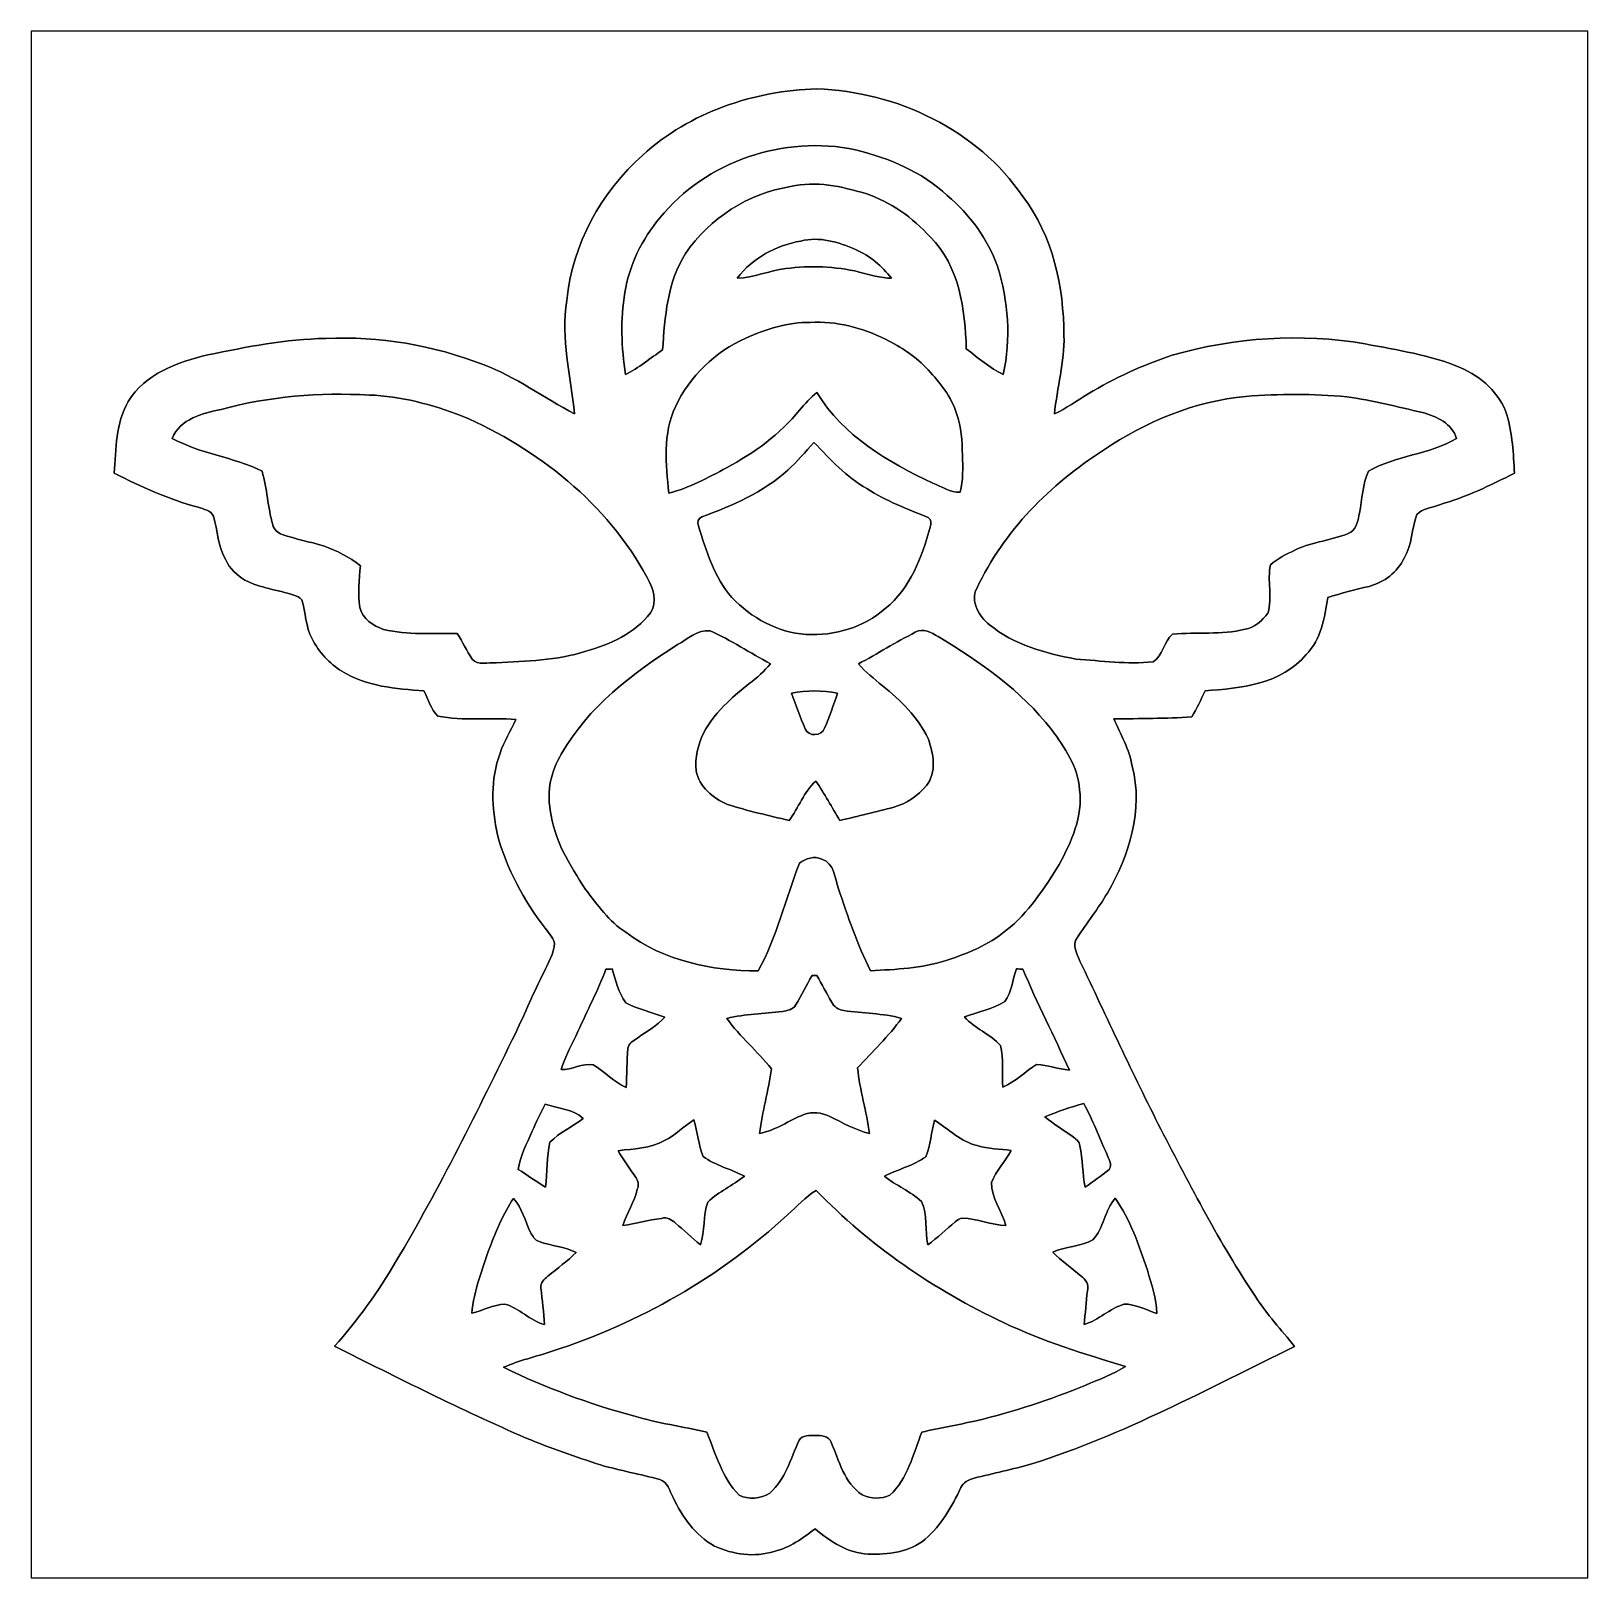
# Model space of a CAD drawing. Header units: centimetres. Extents: x -16.8 to 16.8, y -16.7 to 16.7.
import ezdxf

# ---------------------------------------------------------------- set-up
doc = ezdxf.new("R2010")
doc.units = ezdxf.units.CM
doc.header["$MEASUREMENT"] = 0
doc.layers.add('Layer 1', color=7, linetype='Continuous')

msp = doc.modelspace()

# ---------------------------------------------------------------- linework, layer by layer
at = {"layer": 'Layer 1', "color": 7}
for points, knots in [([(-16.77458, 16.66875), (-16.77458, 16.66875), (16.77458, 16.66875), (16.77458, 16.66875), (16.77458, 16.66875), (16.77458, 16.66875), (16.77458, -16.66875), (16.77458, -16.66875), (16.77458, -16.66875), (16.77458, -16.66875), (-16.77458, -16.66875), (-16.77458, -16.66875), (-16.77458, -16.66875), (-16.77458, -16.66875), (-16.77458, 16.66875), (-16.77458, 16.66875), (-16.77458, 16.66875), (-16.77458, 16.66875), (-16.77458, 16.66875), (-16.77458, 16.66875)], [0, 0, 0, 0, 0.16666667, 0.16666667, 0.16666667, 0.16666667, 0.33333333, 0.33333333, 0.33333333, 0.33333333, 0.5, 0.5, 0.5, 0.5, 0.66666667, 0.66666667, 0.66666667, 0.66666667, 1, 1, 1, 1]), ([(-3.59128, 13.99822), (-4.4898, 13.19671), (-5.1181, 12.07311), (-5.22887, 10.86485), (-5.22887, 10.86485), (-5.36293, 10.04288), (-5.14914, 9.23078), (-5.06201, 8.41834), (-5.06201, 8.41834), (-5.72029, 8.76723), (-6.32954, 9.22196), (-7.03439, 9.48055), (-7.03439, 9.48055), (-8.10754, 9.90565), (-9.27276, 10.09615), (-10.42564, 10.04641), (-10.42564, 10.04641), (-11.28395, 10.02665), (-12.12991, 9.86649), (-12.96705, 9.69045), (-12.96705, 9.69045), (-13.61087, 9.53629), (-14.32137, 9.28405), (-14.68191, 8.68645), (-14.68191, 8.68645), (-14.95566, 8.2229), (-14.94155, 7.66057), (-14.98247, 7.14093), (-14.98247, 7.14093), (-14.40356, 6.84354), (-13.8049, 6.57648), (-13.17484, 6.40539), (-13.17484, 6.40539), (-13.06124, 6.36587), (-12.90038, 6.34012), (-12.84781, 6.21206), (-12.84781, 6.21206), (-12.75468, 5.90021), (-12.74974, 5.55837), (-12.57794, 5.27332), (-12.57794, 5.27332), (-12.49609, 5.08388), (-12.33946, 4.94277), (-12.1666, 4.83694), (-12.1666, 4.83694), (-11.83922, 4.66337), (-11.46387, 4.62739), (-11.11568, 4.51379), (-11.11568, 4.51379), (-11.05394, 4.48945), (-10.98197, 4.46969), (-10.9407, 4.41325), (-10.9407, 4.41325), (-10.86168, 4.1335), (-10.85603, 3.82976), (-10.71986, 3.56764), (-10.71986, 3.56764), (-10.56711, 3.28754), (-10.35262, 3.03742), (-10.07569, 2.87338), (-10.07569, 2.87338), (-9.54864, 2.54423), (-8.91328, 2.49061), (-8.30898, 2.45145), (-8.30898, 2.45145), (-8.21408, 2.26977), (-8.16363, 2.0514), (-8.00947, 1.90747), (-8.00947, 1.90747), (-7.45843, 1.79105), (-6.88622, 1.88383), (-6.32742, 1.83303), (-6.32742, 1.83303), (-6.43961, 1.58926), (-6.58354, 1.35925), (-6.66891, 1.10384), (-6.66891, 1.10384), (-6.8774, 0.54398), (-6.85306, -0.07796), (-6.72324, -0.65334), (-6.72324, -0.65334), (-6.52709, -1.38536), (-6.16056, -2.06622), (-5.69701, -2.66312), (-5.69701, -2.66312), (-5.62998, -2.76895), (-5.52979, -2.86173), (-5.49381, -2.98591), (-5.49381, -2.98591), (-5.50333, -3.21769), (-5.6328, -3.41595), (-5.72594, -3.62091), (-5.72594, -3.62091), (-5.94431, -4.04601), (-6.12493, -4.48874), (-6.33236, -4.91913), (-6.33236, -4.91913), (-7.14657, -6.58742), (-7.96184, -8.25782), (-8.9154, -9.85238), (-8.9154, -9.85238), (-9.29393, -10.50255), (-9.7349, -11.11532), (-10.23585, -11.67659), (-10.23585, -11.67659), (-8.8706, -12.35781), (-7.50817, -13.04819), (-6.10764, -13.65567), (-6.10764, -13.65567), (-5.58094, -13.87334), (-5.04261, -14.05855), (-4.50109, -14.23564), (-4.50109, -14.23564), (-4.07952, -14.3577), (-3.64596, -14.43284), (-3.22298, -14.54997), (-3.22298, -14.54997), (-3.05118, -14.59971), (-3.01766, -14.79832), (-2.9404, -14.93591), (-2.9404, -14.93591), (-2.74285, -15.35359), (-2.45992, -15.75153), (-2.05034, -15.98295), (-2.05034, -15.98295), (-1.65029, -16.16639), (-1.18463, -16.23201), (-0.75883, -16.09866), (-0.75883, -16.09866), (-0.42616, -16.01964), (-0.14605, -15.81432), (0.11994, -15.60936), (0.11994, -15.60936), (0.44626, -15.88241), (0.82691, -16.13888), (1.26683, -16.15616), (1.26683, -16.15616), (1.69086, -16.17345), (2.16217, -16.12018), (2.49626, -15.83161), (2.49626, -15.83161), (2.84515, -15.53633), (3.06917, -15.13134), (3.26214, -14.72424), (3.26214, -14.72424), (3.30941, -14.60782), (3.43147, -14.55244), (3.54577, -14.52139), (3.54577, -14.52139), (3.96064, -14.41626), (4.37974, -14.3256), (4.79284, -14.21236), (4.79284, -14.21236), (6.76981, -13.58829), (8.59402, -12.58394), (10.4521, -11.68118), (10.4521, -11.68118), (10.17094, -11.3224), (9.85449, -10.98973), (9.60931, -10.60344), (9.60931, -10.60344), (8.84308, -9.45409), (8.20737, -8.22501), (7.57308, -6.99982), (7.57308, -6.99982), (6.96348, -5.80672), (6.40891, -4.58717), (5.8293, -3.37961), (5.8293, -3.37961), (5.76157, -3.22651), (5.6575, -3.03107), (5.76686, -2.87338), (5.76686, -2.87338), (5.98099, -2.54917), (6.22371, -2.24437), (6.4195, -1.90818), (6.4195, -1.90818), (6.89857, -1.09608), (7.19561, -0.11359), (6.95678, 0.82656), (6.95678, 0.82656), (6.8894, 1.18921), (6.7056, 1.51236), (6.55884, 1.84573), (6.55884, 1.84573), (7.11835, 1.85173), (7.67856, 1.85067), (8.23736, 1.88771), (8.23736, 1.88771), (8.34637, 2.06869), (8.43703, 2.25919), (8.52487, 2.4511), (8.52487, 2.4511), (9.29217, 2.50119), (10.1787, 2.59644), (10.70222, 3.2318), (10.70222, 3.2318), (11.02536, 3.55318), (11.10121, 4.02907), (11.16965, 4.46017), (11.16965, 4.46017), (11.4621, 4.55366), (11.75985, 4.63127), (12.059, 4.70076), (12.059, 4.70076), (12.38462, 4.78367), (12.6686, 5.01015), (12.81818, 5.31213), (12.81818, 5.31213), (12.99104, 5.59682), (12.97234, 5.94431), (13.087, 6.24875), (13.087, 6.24875), (13.21012, 6.38281), (13.41473, 6.39198), (13.57454, 6.46183), (13.57454, 6.46183), (14.14074, 6.61987), (14.66956, 6.87987), (15.19414, 7.14022), (15.19414, 7.14022), (15.16803, 7.5632), (15.14828, 7.99183), (15.03151, 8.40176), (15.03151, 8.40176), (14.87523, 8.87095), (14.47518, 9.21597), (14.03456, 9.41317), (14.03456, 9.41317), (13.38086, 9.69433), (12.66966, 9.7917), (11.97645, 9.92787), (11.97645, 9.92787), (10.59286, 10.1667), (9.16199, 10.06722), (7.81403, 9.68446), (7.81403, 9.68446), (7.18502, 9.4675), (6.57154, 9.19939), (6.00498, 8.84837), (6.00498, 8.84837), (5.76016, 8.70902), (5.53508, 8.5344), (5.2772, 8.41834), (5.2772, 8.41834), (5.33788, 8.98243), (5.49875, 9.53594), (5.48464, 10.10708), (5.48464, 10.10708), (5.47758, 11.15836), (5.24757, 12.25091), (4.59987, 13.10322), (4.59987, 13.10322), (3.61527, 14.5475), (1.88031, 15.3603), (0.1591, 15.42627), (0.1591, 15.42627), (-1.20015, 15.38146), (-2.57634, 14.92497), (-3.59128, 13.99822)], [0, 0, 0, 0, 0.01515152, 0.01515152, 0.01515152, 0.01515152, 0.03030303, 0.03030303, 0.03030303, 0.03030303, 0.04545455, 0.04545455, 0.04545455, 0.04545455, 0.06060606, 0.06060606, 0.06060606, 0.06060606, 0.07575758, 0.07575758, 0.07575758, 0.07575758, 0.09090909, 0.09090909, 0.09090909, 0.09090909, 0.10606061, 0.10606061, 0.10606061, 0.10606061, 0.12121212, 0.12121212, 0.12121212, 0.12121212, 0.13636364, 0.13636364, 0.13636364, 0.13636364, 0.15151515, 0.15151515, 0.15151515, 0.15151515, 0.16666667, 0.16666667, 0.16666667, 0.16666667, 0.18181818, 0.18181818, 0.18181818, 0.18181818, 0.1969697, 0.1969697, 0.1969697, 0.1969697, 0.21212121, 0.21212121, 0.21212121, 0.21212121, 0.22727273, 0.22727273, 0.22727273, 0.22727273, 0.24242424, 0.24242424, 0.24242424, 0.24242424, 0.25757576, 0.25757576, 0.25757576, 0.25757576, 0.27272727, 0.27272727, 0.27272727, 0.27272727, 0.28787879, 0.28787879, 0.28787879, 0.28787879, 0.3030303, 0.3030303, 0.3030303, 0.3030303, 0.31818182, 0.31818182, 0.31818182, 0.31818182, 0.33333333, 0.33333333, 0.33333333, 0.33333333, 0.34848485, 0.34848485, 0.34848485, 0.34848485, 0.36363636, 0.36363636, 0.36363636, 0.36363636, 0.37878788, 0.37878788, 0.37878788, 0.37878788, 0.39393939, 0.39393939, 0.39393939, 0.39393939, 0.40909091, 0.40909091, 0.40909091, 0.40909091, 0.42424242, 0.42424242, 0.42424242, 0.42424242, 0.43939394, 0.43939394, 0.43939394, 0.43939394, 0.45454545, 0.45454545, 0.45454545, 0.45454545, 0.46969697, 0.46969697, 0.46969697, 0.46969697, 0.48484848, 0.48484848, 0.48484848, 0.48484848, 0.5, 0.5, 0.5, 0.5, 0.51515152, 0.51515152, 0.51515152, 0.51515152, 0.53030303, 0.53030303, 0.53030303, 0.53030303, 0.54545455, 0.54545455, 0.54545455, 0.54545455, 0.56060606, 0.56060606, 0.56060606, 0.56060606, 0.57575758, 0.57575758, 0.57575758, 0.57575758, 0.59090909, 0.59090909, 0.59090909, 0.59090909, 0.60606061, 0.60606061, 0.60606061, 0.60606061, 0.62121212, 0.62121212, 0.62121212, 0.62121212, 0.63636364, 0.63636364, 0.63636364, 0.63636364, 0.65151515, 0.65151515, 0.65151515, 0.65151515, 0.66666667, 0.66666667, 0.66666667, 0.66666667, 0.68181818, 0.68181818, 0.68181818, 0.68181818, 0.6969697, 0.6969697, 0.6969697, 0.6969697, 0.71212121, 0.71212121, 0.71212121, 0.71212121, 0.72727273, 0.72727273, 0.72727273, 0.72727273, 0.74242424, 0.74242424, 0.74242424, 0.74242424, 0.75757576, 0.75757576, 0.75757576, 0.75757576, 0.77272727, 0.77272727, 0.77272727, 0.77272727, 0.78787879, 0.78787879, 0.78787879, 0.78787879, 0.8030303, 0.8030303, 0.8030303, 0.8030303, 0.81818182, 0.81818182, 0.81818182, 0.81818182, 0.83333333, 0.83333333, 0.83333333, 0.83333333, 0.84848485, 0.84848485, 0.84848485, 0.84848485, 0.86363636, 0.86363636, 0.86363636, 0.86363636, 0.87878788, 0.87878788, 0.87878788, 0.87878788, 0.89393939, 0.89393939, 0.89393939, 0.89393939, 0.90909091, 0.90909091, 0.90909091, 0.90909091, 0.92424242, 0.92424242, 0.92424242, 0.92424242, 0.93939394, 0.93939394, 0.93939394, 0.93939394, 0.95454545, 0.95454545, 0.95454545, 0.95454545, 0.96969697, 0.96969697, 0.96969697, 0.96969697, 1, 1, 1, 1]), ([(-3.22298, 12.64179), (-2.23943, 13.86558), (-0.53622, 14.4332), (0.99025, 14.11146), (0.99025, 14.11146), (1.70886, 13.93507), (2.42076, 13.63804), (2.96862, 13.12757), (2.96862, 13.12757), (3.4477, 12.72011), (3.83893, 12.19553), (4.05024, 11.60004), (4.05024, 11.60004), (4.28625, 10.84792), (4.34552, 10.03794), (4.17548, 9.26536), (4.17548, 9.26536), (3.88303, 9.40999), (3.63255, 9.62342), (3.3782, 9.82451), (3.3782, 9.82451), (3.35633, 10.66659), (3.23074, 11.61027), (2.60209, 12.23292), (2.60209, 12.23292), (2.22179, 12.64779), (1.75084, 12.98822), (1.21391, 13.16708), (1.21391, 13.16708), (0.69286, 13.31771), (0.13441, 13.45283), (-0.40605, 13.31701), (-0.40605, 13.31701), (-1.31833, 13.18013), (-2.14912, 12.63474), (-2.67018, 11.87838), (-2.67018, 11.87838), (-3.06493, 11.26384), (-3.11609, 10.50608), (-3.16653, 9.7977), (-3.16653, 9.7977), (-3.43288, 9.62166), (-3.677, 9.40823), (-3.96452, 9.26571), (-3.96452, 9.26571), (-4.05095, 9.85026), (-4.08234, 10.45104), (-3.97969, 11.03595), (-3.97969, 11.03595), (-3.88197, 11.6265), (-3.61386, 12.18847), (-3.22298, 12.64179)], [0, 0, 0, 0, 0.07142857, 0.07142857, 0.07142857, 0.07142857, 0.14285714, 0.14285714, 0.14285714, 0.14285714, 0.21428571, 0.21428571, 0.21428571, 0.21428571, 0.28571429, 0.28571429, 0.28571429, 0.28571429, 0.35714286, 0.35714286, 0.35714286, 0.35714286, 0.42857143, 0.42857143, 0.42857143, 0.42857143, 0.5, 0.5, 0.5, 0.5, 0.57142857, 0.57142857, 0.57142857, 0.57142857, 0.64285714, 0.64285714, 0.64285714, 0.64285714, 0.71428571, 0.71428571, 0.71428571, 0.71428571, 0.78571429, 0.78571429, 0.78571429, 0.78571429, 0.85714286, 0.85714286, 0.85714286, 0.85714286, 1, 1, 1, 1]), ([(-0.18944, 12.14367), (0.21308, 12.24915), (0.62583, 12.1218), (0.99307, 11.95952), (0.99307, 11.95952), (1.30528, 11.83322), (1.55928, 11.59863), (1.77059, 11.34216), (1.77059, 11.34216), (1.5307, 11.34533), (1.30175, 11.41801), (1.07209, 11.47657), (1.07209, 11.47657), (0.55527, 11.60216), (0.01482, 11.61874), (-0.51153, 11.55136), (-0.51153, 11.55136), (-0.86466, 11.50585), (-1.19733, 11.35733), (-1.55575, 11.34251), (-1.55575, 11.34251), (-1.23049, 11.78172), (-0.72143, 12.05054), (-0.18944, 12.14367)], [0, 0, 0, 0, 0.14285714, 0.14285714, 0.14285714, 0.14285714, 0.28571429, 0.28571429, 0.28571429, 0.28571429, 0.42857143, 0.42857143, 0.42857143, 0.42857143, 0.57142857, 0.57142857, 0.57142857, 0.57142857, 0.71428571, 0.71428571, 0.71428571, 0.71428571, 1, 1, 1, 1]), ([(-1.37231, 10.05276), (-0.93274, 10.2429), (-0.46849, 10.4013), (0.01693, 10.39036), (0.01693, 10.39036), (0.57926, 10.42423), (1.13524, 10.27465), (1.63654, 10.02877), (1.63654, 10.02877), (1.97661, 9.86084), (2.30187, 9.65024), (2.55693, 9.3659), (2.55693, 9.3659), (2.81164, 9.09073), (3.05858, 8.78946), (3.17077, 8.42504), (3.17077, 8.42504), (3.27978, 8.14141), (3.28295, 7.83167), (3.29882, 7.53251), (3.29882, 7.53251), (3.29953, 7.26511), (3.3214, 6.991), (3.2445, 6.73065), (3.2445, 6.73065), (3.03248, 6.72218), (2.84833, 6.85341), (2.65783, 6.92573), (2.65783, 6.92573), (1.69898, 7.37306), (0.72143, 7.94879), (0.15946, 8.87659), (0.15946, 8.87659), (0.01834, 8.76935), (-0.09843, 8.63529), (-0.21273, 8.50124), (-0.21273, 8.50124), (-0.63288, 7.97278), (-1.19839, 7.58014), (-1.78541, 7.25734), (-1.78541, 7.25734), (-2.18616, 7.04462), (-2.58868, 6.82343), (-3.03213, 6.7123), (-3.03213, 6.7123), (-3.09386, 7.33213), (-3.16265, 7.99183), (-2.89101, 8.57462), (-2.89101, 8.57462), (-2.57881, 9.22584), (-2.03447, 9.76101), (-1.37231, 10.05276)], [0, 0, 0, 0, 0.07142857, 0.07142857, 0.07142857, 0.07142857, 0.14285714, 0.14285714, 0.14285714, 0.14285714, 0.21428571, 0.21428571, 0.21428571, 0.21428571, 0.28571429, 0.28571429, 0.28571429, 0.28571429, 0.35714286, 0.35714286, 0.35714286, 0.35714286, 0.42857143, 0.42857143, 0.42857143, 0.42857143, 0.5, 0.5, 0.5, 0.5, 0.57142857, 0.57142857, 0.57142857, 0.57142857, 0.64285714, 0.64285714, 0.64285714, 0.64285714, 0.71428571, 0.71428571, 0.71428571, 0.71428571, 0.78571429, 0.78571429, 0.78571429, 0.78571429, 0.85714286, 0.85714286, 0.85714286, 0.85714286, 1, 1, 1, 1]), ([(-12.67778, 8.51641), (-11.64202, 8.79969), (-10.56146, 8.88153), (-9.49113, 8.82579), (-9.49113, 8.82579), (-8.80533, 8.80357), (-8.1347, 8.61907), (-7.49618, 8.37812), (-7.49618, 8.37812), (-5.85294, 7.66551), (-4.36139, 6.49076), (-3.50132, 4.8962), (-3.50132, 4.8962), (-3.37361, 4.67007), (-3.26461, 4.36739), (-3.42865, 4.13173), (-3.42865, 4.13173), (-3.75779, 3.68406), (-4.30036, 3.45616), (-4.81753, 3.30306), (-4.81753, 3.30306), (-5.44336, 3.09951), (-6.10553, 3.09598), (-6.75534, 3.05294), (-6.75534, 3.05294), (-6.92009, 3.07269), (-7.1434, 2.98662), (-7.26863, 3.13478), (-7.26863, 3.13478), (-7.39563, 3.30764), (-7.47148, 3.5119), (-7.59636, 3.68618), (-7.59636, 3.68618), (-8.12271, 3.69746), (-8.66105, 3.6449), (-9.17716, 3.77472), (-9.17716, 3.77472), (-9.40576, 3.84704), (-9.63507, 3.99874), (-9.68834, 4.2478), (-9.68834, 4.2478), (-9.73984, 4.54448), (-9.70456, 4.84823), (-9.67952, 5.14526), (-9.67952, 5.14526), (-9.91694, 5.33294), (-10.18999, 5.47158), (-10.47327, 5.57495), (-10.47327, 5.57495), (-10.76854, 5.66244), (-11.07264, 5.72135), (-11.36509, 5.81942), (-11.36509, 5.81942), (-11.46034, 5.85329), (-11.5443, 5.92878), (-11.56829, 6.02933), (-11.56829, 6.02933), (-11.67518, 6.40786), (-11.68647, 6.80544), (-11.7983, 7.18326), (-11.7983, 7.18326), (-12.41707, 7.493), (-13.12651, 7.55509), (-13.73329, 7.89164), (-13.73329, 7.89164), (-13.56678, 8.31427), (-13.07536, 8.43174), (-12.67778, 8.51641)], [0, 0, 0, 0, 0.05555556, 0.05555556, 0.05555556, 0.05555556, 0.11111111, 0.11111111, 0.11111111, 0.11111111, 0.16666667, 0.16666667, 0.16666667, 0.16666667, 0.22222222, 0.22222222, 0.22222222, 0.22222222, 0.27777778, 0.27777778, 0.27777778, 0.27777778, 0.33333333, 0.33333333, 0.33333333, 0.33333333, 0.38888889, 0.38888889, 0.38888889, 0.38888889, 0.44444444, 0.44444444, 0.44444444, 0.44444444, 0.5, 0.5, 0.5, 0.5, 0.55555556, 0.55555556, 0.55555556, 0.55555556, 0.61111111, 0.61111111, 0.61111111, 0.61111111, 0.66666667, 0.66666667, 0.66666667, 0.66666667, 0.72222222, 0.72222222, 0.72222222, 0.72222222, 0.77777778, 0.77777778, 0.77777778, 0.77777778, 0.83333333, 0.83333333, 0.83333333, 0.83333333, 0.88888889, 0.88888889, 0.88888889, 0.88888889, 1, 1, 1, 1]), ([(9.40259, 8.79334), (10.12578, 8.8579), (10.85462, 8.84978), (11.57781, 8.78664), (11.57781, 8.78664), (12.12956, 8.71291), (12.66966, 8.57285), (13.21153, 8.44762), (13.21153, 8.44762), (13.51104, 8.36648), (13.84864, 8.21055), (13.94531, 7.89023), (13.94531, 7.89023), (13.35722, 7.53639), (12.63332, 7.52757), (12.04383, 7.18256), (12.04383, 7.18256), (11.91824, 6.90351), (11.91401, 6.58072), (11.85192, 6.28156), (11.85192, 6.28156), (11.81876, 6.13939), (11.80183, 5.95771), (11.66636, 5.86987), (11.66636, 5.86987), (11.28289, 5.68537), (10.84157, 5.67478), (10.46198, 5.48146), (10.46198, 5.48146), (10.27677, 5.39327), (10.08627, 5.30542), (9.93387, 5.16537), (9.93387, 5.16537), (9.8612, 4.82247), (9.98044, 4.4644), (9.88025, 4.12538), (9.88025, 4.12538), (9.75783, 3.9624), (9.59167, 3.816), (9.38636, 3.77613), (9.38636, 3.77613), (8.87483, 3.65337), (8.3439, 3.71722), (7.82567, 3.67065), (7.82567, 3.67065), (7.62917, 3.51614), (7.62353, 3.20393), (7.40339, 3.07552), (7.40339, 3.07552), (6.85024, 3.01837), (6.29073, 3.09563), (5.73758, 3.13478), (5.73758, 3.13478), (5.08212, 3.25967), (4.40231, 3.44523), (3.87632, 3.87526), (3.87632, 3.87526), (3.65407, 4.05448), (3.45969, 4.3748), (3.60398, 4.65667), (3.60398, 4.65667), (4.18359, 5.89844), (5.19042, 6.90069), (6.33271, 7.63729), (6.33271, 7.63729), (7.24747, 8.25182), (8.29733, 8.69527), (9.40259, 8.79334)], [0, 0, 0, 0, 0.05555556, 0.05555556, 0.05555556, 0.05555556, 0.11111111, 0.11111111, 0.11111111, 0.11111111, 0.16666667, 0.16666667, 0.16666667, 0.16666667, 0.22222222, 0.22222222, 0.22222222, 0.22222222, 0.27777778, 0.27777778, 0.27777778, 0.27777778, 0.33333333, 0.33333333, 0.33333333, 0.33333333, 0.38888889, 0.38888889, 0.38888889, 0.38888889, 0.44444444, 0.44444444, 0.44444444, 0.44444444, 0.5, 0.5, 0.5, 0.5, 0.55555556, 0.55555556, 0.55555556, 0.55555556, 0.61111111, 0.61111111, 0.61111111, 0.61111111, 0.66666667, 0.66666667, 0.66666667, 0.66666667, 0.72222222, 0.72222222, 0.72222222, 0.72222222, 0.77777778, 0.77777778, 0.77777778, 0.77777778, 0.83333333, 0.83333333, 0.83333333, 0.83333333, 0.88888889, 0.88888889, 0.88888889, 0.88888889, 1, 1, 1, 1]), ([(-0.46778, 7.20619), (-0.26282, 7.38893), (-0.08996, 7.60377), (0.09666, 7.80486), (0.09666, 7.80486), (0.44556, 7.44079), (0.79234, 7.05626), (1.2386, 6.80896), (1.2386, 6.80896), (1.64571, 6.53909), (2.1082, 6.37258), (2.55552, 6.1849), (2.55552, 6.1849), (2.63419, 6.14468), (2.61902, 6.04696), (2.59997, 5.97641), (2.59997, 5.97641), (2.42323, 5.33224), (2.17311, 4.65208), (1.6316, 4.22381), (1.6316, 4.22381), (1.17052, 3.816), (0.53904, 3.63255), (-0.06914, 3.66571), (-0.06914, 3.66571), (-0.68721, 3.70558), (-1.25448, 4.02096), (-1.67464, 4.4637), (-1.67464, 4.4637), (-2.05528, 4.90044), (-2.2292, 5.461), (-2.39148, 6.00463), (-2.39148, 6.00463), (-2.4197, 6.07624), (-2.40383, 6.17114), (-2.32163, 6.19689), (-2.32163, 6.19689), (-1.66088, 6.44102), (-0.99801, 6.73135), (-0.46778, 7.20619)], [0, 0, 0, 0, 0.09090909, 0.09090909, 0.09090909, 0.09090909, 0.18181818, 0.18181818, 0.18181818, 0.18181818, 0.27272727, 0.27272727, 0.27272727, 0.27272727, 0.36363636, 0.36363636, 0.36363636, 0.36363636, 0.45454545, 0.45454545, 0.45454545, 0.45454545, 0.54545455, 0.54545455, 0.54545455, 0.54545455, 0.63636364, 0.63636364, 0.63636364, 0.63636364, 0.72727273, 0.72727273, 0.72727273, 0.72727273, 0.81818182, 0.81818182, 0.81818182, 0.81818182, 1, 1, 1, 1]), ([(-2.84445, 3.44699), (-2.6229, 3.56553), (-2.41547, 3.77155), (-2.14277, 3.74579), (-2.14277, 3.74579), (-1.69228, 3.54189), (-1.276, 3.26849), (-0.84173, 3.03212), (-0.84173, 3.03212), (-1.10525, 2.70545), (-1.48555, 2.50049), (-1.77094, 2.19428), (-1.77094, 2.19428), (-2.18299, 1.82598), (-2.49449, 1.29822), (-2.44404, 0.72778), (-2.44404, 0.72778), (-2.37666, 0.37924), (-2.07998, 0.13476), (-1.76812, 0.00247), (-1.76812, 0.00247), (-1.33279, -0.14111), (-0.88336, -0.23319), (-0.43956, -0.34643), (-0.43956, -0.34643), (-0.23707, -0.07091), (-0.12136, 0.27199), (0.13511, 0.50518), (0.13511, 0.50518), (0.32667, 0.23319), (0.47801, -0.06385), (0.65687, -0.34431), (0.65687, -0.34431), (1.04528, -0.25083), (1.43475, -0.16051), (1.82033, -0.05609), (1.82033, -0.05609), (2.09409, 0.0194), (2.33786, 0.19156), (2.52024, 0.40675), (2.52024, 0.40675), (2.74673, 0.69427), (2.6737, 1.10666), (2.55411, 1.42558), (2.55411, 1.42558), (2.33751, 1.88524), (1.96356, 2.24755), (1.57057, 2.56011), (1.57057, 2.56011), (1.39488, 2.71286), (1.20438, 2.85115), (1.05304, 3.03001), (1.05304, 3.03001), (1.4665, 3.24908), (1.86055, 3.50449), (2.28036, 3.71122), (2.28036, 3.71122), (2.44687, 3.81423), (2.62431, 3.7024), (2.76931, 3.61915), (2.76931, 3.61915), (3.677, 3.0801), (4.56036, 2.45498), (5.21511, 1.61537), (5.21511, 1.61537), (5.49875, 1.23049), (5.78979, 0.81386), (5.82048, 0.31962), (5.82048, 0.31962), (5.8928, -0.25612), (5.64691, -0.79869), (5.38198, -1.29187), (5.38198, -1.29187), (5.05813, -1.80834), (4.72334, -2.34139), (4.23157, -2.71639), (4.23157, -2.71639), (3.85868, -3.02789), (3.40113, -3.21486), (2.94322, -3.36303), (2.94322, -3.36303), (2.41688, -3.53519), (1.86126, -3.54894), (1.31445, -3.58704), (1.31445, -3.58704), (1.02905, -3.02048), (0.82797, -2.41512), (0.62583, -1.81504), (0.62583, -1.81504), (0.54328, -1.59068), (0.54081, -1.26612), (0.26635, -1.17863), (0.26635, -1.17863), (0.1016, -1.09926), (-0.07902, -1.16875), (-0.21766, -1.26294), (-0.21766, -1.26294), (-0.50518, -2.03835), (-0.71296, -2.85362), (-1.10349, -3.5881), (-1.10349, -3.5881), (-2.10432, -3.58634), (-3.14431, -3.36762), (-3.9564, -2.75519), (-3.9564, -2.75519), (-4.31765, -2.52095), (-4.572, -2.16747), (-4.82671, -1.8288), (-4.82671, -1.8288), (-5.16855, -1.30704), (-5.50933, -0.75424), (-5.58624, -0.12206), (-5.58624, -0.12206), (-5.66561, 0.2921), (-5.56436, 0.72461), (-5.3527, 1.08479), (-5.3527, 1.08479), (-4.77238, 2.10009), (-3.81353, 2.83034), (-2.84445, 3.44699)], [0, 0, 0, 0, 0.03225806, 0.03225806, 0.03225806, 0.03225806, 0.06451613, 0.06451613, 0.06451613, 0.06451613, 0.09677419, 0.09677419, 0.09677419, 0.09677419, 0.12903226, 0.12903226, 0.12903226, 0.12903226, 0.16129032, 0.16129032, 0.16129032, 0.16129032, 0.19354839, 0.19354839, 0.19354839, 0.19354839, 0.22580645, 0.22580645, 0.22580645, 0.22580645, 0.25806452, 0.25806452, 0.25806452, 0.25806452, 0.29032258, 0.29032258, 0.29032258, 0.29032258, 0.32258065, 0.32258065, 0.32258065, 0.32258065, 0.35483871, 0.35483871, 0.35483871, 0.35483871, 0.38709677, 0.38709677, 0.38709677, 0.38709677, 0.41935484, 0.41935484, 0.41935484, 0.41935484, 0.4516129, 0.4516129, 0.4516129, 0.4516129, 0.48387097, 0.48387097, 0.48387097, 0.48387097, 0.51612903, 0.51612903, 0.51612903, 0.51612903, 0.5483871, 0.5483871, 0.5483871, 0.5483871, 0.58064516, 0.58064516, 0.58064516, 0.58064516, 0.61290323, 0.61290323, 0.61290323, 0.61290323, 0.64516129, 0.64516129, 0.64516129, 0.64516129, 0.67741935, 0.67741935, 0.67741935, 0.67741935, 0.70967742, 0.70967742, 0.70967742, 0.70967742, 0.74193548, 0.74193548, 0.74193548, 0.74193548, 0.77419355, 0.77419355, 0.77419355, 0.77419355, 0.80645161, 0.80645161, 0.80645161, 0.80645161, 0.83870968, 0.83870968, 0.83870968, 0.83870968, 0.87096774, 0.87096774, 0.87096774, 0.87096774, 0.90322581, 0.90322581, 0.90322581, 0.90322581, 0.93548387, 0.93548387, 0.93548387, 0.93548387, 1, 1, 1, 1]), ([(-0.38735, 2.39748), (-0.06244, 2.45957), (0.27728, 2.47015), (0.60184, 2.39854), (0.60184, 2.39854), (0.52388, 2.14207), (0.42369, 1.89265), (0.32632, 1.64289), (0.32632, 1.64289), (0.26529, 1.47179), (-0.02752, 1.4545), (-0.09384, 1.63019), (-0.09384, 1.63019), (-0.1972, 1.88348), (-0.29669, 2.13924), (-0.38735, 2.39748)], [0, 0, 0, 0, 0.2, 0.2, 0.2, 0.2, 0.4, 0.4, 0.4, 0.4, 0.6, 0.6, 0.6, 0.6, 1, 1, 1, 1]), ([(-4.38573, -3.54753), (-4.34199, -3.54648), (-4.29789, -3.54577), (-4.25379, -3.54542), (-4.25379, -3.54542), (-4.1716, -3.79307), (-4.11692, -4.06047), (-3.95993, -4.27426), (-3.95993, -4.27426), (-3.69323, -4.41184), (-3.40007, -4.48239), (-3.11926, -4.58364), (-3.11926, -4.58364), (-3.28366, -4.77273), (-3.51084, -4.88844), (-3.70981, -5.03555), (-3.70981, -5.03555), (-3.78636, -5.09658), (-3.90102, -5.14244), (-3.91266, -5.25251), (-3.91266, -5.25251), (-3.94053, -5.53438), (-3.93524, -5.81872), (-3.95288, -6.10164), (-3.95288, -6.10164), (-4.2164, -5.98205), (-4.41325, -5.75945), (-4.65984, -5.61269), (-4.65984, -5.61269), (-4.89867, -5.56577), (-5.11457, -5.72488), (-5.35058, -5.71112), (-5.35058, -5.71112), (-5.26733, -5.42255), (-5.11246, -5.16149), (-4.98969, -4.88915), (-4.98969, -4.88915), (-4.78719, -4.44253), (-4.56142, -4.00579), (-4.38573, -3.54753)], [0, 0, 0, 0, 0.09090909, 0.09090909, 0.09090909, 0.09090909, 0.18181818, 0.18181818, 0.18181818, 0.18181818, 0.27272727, 0.27272727, 0.27272727, 0.27272727, 0.36363636, 0.36363636, 0.36363636, 0.36363636, 0.45454545, 0.45454545, 0.45454545, 0.45454545, 0.54545455, 0.54545455, 0.54545455, 0.54545455, 0.63636364, 0.63636364, 0.63636364, 0.63636364, 0.72727273, 0.72727273, 0.72727273, 0.72727273, 0.81818182, 0.81818182, 0.81818182, 0.81818182, 1, 1, 1, 1]), ([(0.05397, -3.68759), (0.07973, -3.68759), (0.13159, -3.68794), (0.15734, -3.68794), (0.15734, -3.68794), (0.26776, -3.87385), (0.36865, -4.06612), (0.47343, -4.25556), (0.47343, -4.25556), (0.52458, -4.35645), (0.62477, -4.42877), (0.73801, -4.44112), (0.73801, -4.44112), (1.15323, -4.50427), (1.57798, -4.49545), (1.98579, -4.60939), (1.98579, -4.60939), (1.70498, -4.99604), (1.35714, -5.3273), (1.03576, -5.67902), (1.03576, -5.67902), (1.08479, -6.15668), (1.2319, -6.61776), (1.29046, -7.09436), (1.29046, -7.09436), (0.98848, -7.01463), (0.71614, -6.85976), (0.43639, -6.72606), (0.43639, -6.72606), (0.26529, -6.64175), (0.05997, -6.60929), (-0.12065, -6.68443), (-0.12065, -6.68443), (-0.44521, -6.80791), (-0.73166, -7.02522), (-1.07915, -7.08942), (-1.07915, -7.08942), (-1.01247, -6.62129), (-0.88688, -6.16409), (-0.81774, -5.6963), (-0.81774, -5.6963), (-1.12078, -5.31812), (-1.50142, -5.00733), (-1.78012, -4.60939), (-1.78012, -4.60939), (-1.38642, -4.51626), (-0.98143, -4.51273), (-0.58244, -4.46052), (-0.58244, -4.46052), (-0.47907, -4.44359), (-0.36019, -4.42136), (-0.29951, -4.32611), (-0.29951, -4.32611), (-0.16757, -4.1215), (-0.06738, -3.89819), (0.05397, -3.68759)], [0, 0, 0, 0, 0.06666667, 0.06666667, 0.06666667, 0.06666667, 0.13333333, 0.13333333, 0.13333333, 0.13333333, 0.2, 0.2, 0.2, 0.2, 0.26666667, 0.26666667, 0.26666667, 0.26666667, 0.33333333, 0.33333333, 0.33333333, 0.33333333, 0.4, 0.4, 0.4, 0.4, 0.46666667, 0.46666667, 0.46666667, 0.46666667, 0.53333333, 0.53333333, 0.53333333, 0.53333333, 0.6, 0.6, 0.6, 0.6, 0.66666667, 0.66666667, 0.66666667, 0.66666667, 0.73333333, 0.73333333, 0.73333333, 0.73333333, 0.8, 0.8, 0.8, 0.8, 0.86666667, 0.86666667, 0.86666667, 0.86666667, 1, 1, 1, 1]), ([(4.46087, -3.54436), (4.50638, -3.54542), (4.5526, -3.54648), (4.59881, -3.54753), (4.59881, -3.54753), (4.90432, -4.28554), (5.27262, -4.99498), (5.60035, -5.72276), (5.60035, -5.72276), (5.36222, -5.7023), (5.13397, -5.61763), (4.8955, -5.60388), (4.8955, -5.60388), (4.64785, -5.7598), (4.43759, -5.97076), (4.16948, -6.09494), (4.16948, -6.09494), (4.1342, -5.79649), (4.19382, -5.48322), (4.11833, -5.19218), (4.11833, -5.19218), (3.89255, -4.95159), (3.56482, -4.82671), (3.3401, -4.57976), (3.3401, -4.57976), (3.63044, -4.47252), (3.94476, -4.41113), (4.20793, -4.24286), (4.20793, -4.24286), (4.36986, -4.05095), (4.36492, -3.76908), (4.46087, -3.54436)], [0, 0, 0, 0, 0.11111111, 0.11111111, 0.11111111, 0.11111111, 0.22222222, 0.22222222, 0.22222222, 0.22222222, 0.33333333, 0.33333333, 0.33333333, 0.33333333, 0.44444444, 0.44444444, 0.44444444, 0.44444444, 0.55555556, 0.55555556, 0.55555556, 0.55555556, 0.66666667, 0.66666667, 0.66666667, 0.66666667, 0.77777778, 0.77777778, 0.77777778, 0.77777778, 1, 1, 1, 1]), ([(-5.69666, -6.45583), (-5.4289, -6.55567), (-5.0927, -6.55955), (-4.87715, -6.76769), (-4.87715, -6.76769), (-5.1114, -6.94302), (-5.38656, -7.06896), (-5.594, -7.27745), (-5.594, -7.27745), (-5.66561, -7.59284), (-5.6582, -7.9248), (-5.68713, -8.24794), (-5.68713, -8.24794), (-5.88927, -8.12941), (-6.07589, -7.98654), (-6.27627, -7.86553), (-6.27627, -7.86553), (-6.23993, -7.57096), (-6.09036, -7.31238), (-5.9757, -7.04427), (-5.9757, -7.04427), (-5.89068, -6.84389), (-5.7979, -6.64774), (-5.69666, -6.45583)], [0, 0, 0, 0, 0.14285714, 0.14285714, 0.14285714, 0.14285714, 0.28571429, 0.28571429, 0.28571429, 0.28571429, 0.42857143, 0.42857143, 0.42857143, 0.42857143, 0.57142857, 0.57142857, 0.57142857, 0.57142857, 0.71428571, 0.71428571, 0.71428571, 0.71428571, 1, 1, 1, 1]), ([(5.07365, -6.73417), (5.34564, -6.61987), (5.62398, -6.51757), (5.91114, -6.44772), (5.91114, -6.44772), (6.1027, -6.79626), (6.24205, -7.16915), (6.4075, -7.52969), (6.4075, -7.52969), (6.43925, -7.63164), (6.53521, -7.75899), (6.45477, -7.86342), (6.45477, -7.86342), (6.29214, -8.00417), (6.11434, -8.12553), (5.93831, -8.24794), (5.93831, -8.24794), (5.88892, -7.95232), (5.88645, -7.65104), (5.8293, -7.35718), (5.8293, -7.35718), (5.81801, -7.2577), (5.73264, -7.20266), (5.66173, -7.14798), (5.66173, -7.14798), (5.46241, -7.01428), (5.26309, -6.88093), (5.07365, -6.73417)], [0, 0, 0, 0, 0.125, 0.125, 0.125, 0.125, 0.25, 0.25, 0.25, 0.25, 0.375, 0.375, 0.375, 0.375, 0.5, 0.5, 0.5, 0.5, 0.625, 0.625, 0.625, 0.625, 0.75, 0.75, 0.75, 0.75, 1, 1, 1, 1]), ([(-3.12491, -7.24535), (-2.89031, -7.1307), (-2.71216, -6.93208), (-2.48955, -6.79838), (-2.48955, -6.79838), (-2.41335, -7.05767), (-2.39713, -7.33566), (-2.29306, -7.58578), (-2.29306, -7.58578), (-2.02847, -7.78404), (-1.69228, -7.85636), (-1.40264, -8.01229), (-1.40264, -8.01229), (-1.65418, -8.21267), (-1.95827, -8.34425), (-2.19075, -8.56791), (-2.19075, -8.56791), (-2.29729, -8.86213), (-2.24508, -9.19127), (-2.34985, -9.48796), (-2.34985, -9.48796), (-2.53189, -9.33662), (-2.70722, -9.17681), (-2.88784, -9.0237), (-2.88784, -9.0237), (-2.97145, -8.95456), (-3.06987, -8.87871), (-3.19088, -8.92034), (-3.19088, -8.92034), (-3.46992, -8.95809), (-3.74191, -9.03817), (-4.02131, -9.07274), (-4.02131, -9.07274), (-3.93806, -8.80428), (-3.77155, -8.5665), (-3.71052, -8.29098), (-3.71052, -8.29098), (-3.65407, -8.17316), (-3.71934, -8.07014), (-3.78143, -7.97983), (-3.78143, -7.97983), (-3.90243, -7.81226), (-4.02378, -7.64399), (-4.12256, -7.46231), (-4.12256, -7.46231), (-3.78813, -7.41468), (-3.42653, -7.41927), (-3.12491, -7.24535)], [0, 0, 0, 0, 0.07692308, 0.07692308, 0.07692308, 0.07692308, 0.15384615, 0.15384615, 0.15384615, 0.15384615, 0.23076923, 0.23076923, 0.23076923, 0.23076923, 0.30769231, 0.30769231, 0.30769231, 0.30769231, 0.38461538, 0.38461538, 0.38461538, 0.38461538, 0.46153846, 0.46153846, 0.46153846, 0.46153846, 0.53846154, 0.53846154, 0.53846154, 0.53846154, 0.61538462, 0.61538462, 0.61538462, 0.61538462, 0.69230769, 0.69230769, 0.69230769, 0.69230769, 0.76923077, 0.76923077, 0.76923077, 0.76923077, 0.84615385, 0.84615385, 0.84615385, 0.84615385, 1, 1, 1, 1]), ([(2.69699, -6.80402), (2.99649, -6.99699), (3.25931, -7.26581), (3.61668, -7.35118), (3.61668, -7.35118), (3.85304, -7.42562), (4.10316, -7.42139), (4.34693, -7.45878), (4.34693, -7.45878), (4.22134, -7.69832), (4.02131, -7.89623), (3.92042, -8.1474), (3.92042, -8.1474), (3.92465, -8.48184), (4.13914, -8.76124), (4.23369, -9.0738), (4.23369, -9.0738), (3.91442, -9.06992), (3.61809, -8.92034), (3.29918, -8.91399), (3.29918, -8.91399), (3.23709, -8.9154), (3.18841, -8.96056), (3.14149, -8.99548), (3.14149, -8.99548), (2.94534, -9.15952), (2.75978, -9.33732), (2.55305, -9.48831), (2.55305, -9.48831), (2.4765, -9.18422), (2.55658, -8.84273), (2.41265, -8.55874), (2.41265, -8.55874), (2.17699, -8.33543), (1.86584, -8.21373), (1.6129, -8.01194), (1.6129, -8.01194), (1.90606, -7.86095), (2.24296, -7.78792), (2.5086, -7.59072), (2.5086, -7.59072), (2.62361, -7.34377), (2.61338, -7.06155), (2.69699, -6.80402)], [0, 0, 0, 0, 0.08333333, 0.08333333, 0.08333333, 0.08333333, 0.16666667, 0.16666667, 0.16666667, 0.16666667, 0.25, 0.25, 0.25, 0.25, 0.33333333, 0.33333333, 0.33333333, 0.33333333, 0.41666667, 0.41666667, 0.41666667, 0.41666667, 0.5, 0.5, 0.5, 0.5, 0.58333333, 0.58333333, 0.58333333, 0.58333333, 0.66666667, 0.66666667, 0.66666667, 0.66666667, 0.75, 0.75, 0.75, 0.75, 0.83333333, 0.83333333, 0.83333333, 0.83333333, 1, 1, 1, 1]), ([(-0.47166, -8.84132), (-0.26776, -8.66599), (-0.08784, -8.45996), (0.14217, -8.31709), (0.14217, -8.31709), (1.29646, -9.5063), (2.68217, -10.46551), (4.18253, -11.16577), (4.18253, -11.16577), (5.02532, -11.57111), (5.91996, -11.84381), (6.8132, -12.11157), (6.8132, -12.11157), (6.54367, -12.27878), (6.24417, -12.38991), (5.95348, -12.51338), (5.95348, -12.51338), (5.18548, -12.82735), (4.39632, -13.08982), (3.58951, -13.2842), (3.58951, -13.2842), (3.2004, -13.37028), (2.80599, -13.43272), (2.41935, -13.52903), (2.41935, -13.52903), (2.23626, -14.00069), (2.11596, -14.53162), (1.73108, -14.88899), (1.73108, -14.88899), (1.54869, -14.96801), (1.31516, -14.97083), (1.13559, -14.88017), (1.13559, -14.88017), (0.74789, -14.62299), (0.63923, -14.14709), (0.46602, -13.74563), (0.46602, -13.74563), (0.41875, -13.60734), (0.24236, -13.59747), (0.12241, -13.59958), (0.12241, -13.59958), (0.01517, -13.60382), (-0.16122, -13.583), (-0.22472, -13.70224), (-0.22472, -13.70224), (-0.40287, -14.09629), (-0.51894, -14.54644), (-0.85654, -14.84171), (-0.85654, -14.84171), (-1.04528, -14.96342), (-1.31692, -14.98671), (-1.51836, -14.88863), (-1.51836, -14.88863), (-1.87607, -14.51081), (-2.02318, -14.0014), (-2.20909, -13.52973), (-2.20909, -13.52973), (-2.73438, -13.4045), (-3.27237, -13.33465), (-3.79024, -13.17837), (-3.79024, -13.17837), (-4.75439, -12.91872), (-5.69454, -12.56982), (-6.59165, -12.13062), (-6.59165, -12.13062), (-6.25546, -11.97822), (-5.89386, -11.90202), (-5.54567, -11.78454), (-5.54567, -11.78454), (-3.67171, -11.17882), (-1.91911, -10.18011), (-0.47166, -8.84132)], [0, 0, 0, 0, 0.05263158, 0.05263158, 0.05263158, 0.05263158, 0.10526316, 0.10526316, 0.10526316, 0.10526316, 0.15789474, 0.15789474, 0.15789474, 0.15789474, 0.21052632, 0.21052632, 0.21052632, 0.21052632, 0.26315789, 0.26315789, 0.26315789, 0.26315789, 0.31578947, 0.31578947, 0.31578947, 0.31578947, 0.36842105, 0.36842105, 0.36842105, 0.36842105, 0.42105263, 0.42105263, 0.42105263, 0.42105263, 0.47368421, 0.47368421, 0.47368421, 0.47368421, 0.52631579, 0.52631579, 0.52631579, 0.52631579, 0.57894737, 0.57894737, 0.57894737, 0.57894737, 0.63157895, 0.63157895, 0.63157895, 0.63157895, 0.68421053, 0.68421053, 0.68421053, 0.68421053, 0.73684211, 0.73684211, 0.73684211, 0.73684211, 0.78947368, 0.78947368, 0.78947368, 0.78947368, 0.84210526, 0.84210526, 0.84210526, 0.84210526, 0.89473684, 0.89473684, 0.89473684, 0.89473684, 1, 1, 1, 1]), ([(-6.37999, -8.48889), (-6.19231, -8.69668), (-6.13022, -8.97784), (-6.01063, -9.22408), (-6.01063, -9.22408), (-5.97006, -9.30451), (-5.91714, -9.38918), (-5.82754, -9.42093), (-5.82754, -9.42093), (-5.56719, -9.51618), (-5.28108, -9.52853), (-5.03026, -9.65235), (-5.03026, -9.65235), (-5.21688, -9.84215), (-5.43243, -9.99913), (-5.63774, -10.16741), (-5.63774, -10.16741), (-5.70971, -10.23267), (-5.80708, -10.30746), (-5.78944, -10.41788), (-5.78944, -10.41788), (-5.76368, -10.68141), (-5.72453, -10.94422), (-5.71218, -11.20951), (-5.71218, -11.20951), (-6.02756, -11.12167), (-6.25369, -10.85321), (-6.56625, -10.76854), (-6.56625, -10.76854), (-6.81249, -10.77877), (-7.03968, -10.90507), (-7.27675, -10.96645), (-7.27675, -10.96645), (-7.233, -10.47609), (-7.05097, -10.00866), (-6.89151, -9.54687), (-6.89151, -9.54687), (-6.74335, -9.18386), (-6.60365, -8.8138), (-6.37999, -8.48889)], [0, 0, 0, 0, 0.09090909, 0.09090909, 0.09090909, 0.09090909, 0.18181818, 0.18181818, 0.18181818, 0.18181818, 0.27272727, 0.27272727, 0.27272727, 0.27272727, 0.36363636, 0.36363636, 0.36363636, 0.36363636, 0.45454545, 0.45454545, 0.45454545, 0.45454545, 0.54545455, 0.54545455, 0.54545455, 0.54545455, 0.63636364, 0.63636364, 0.63636364, 0.63636364, 0.72727273, 0.72727273, 0.72727273, 0.72727273, 0.81818182, 0.81818182, 0.81818182, 0.81818182, 1, 1, 1, 1]), ([(6.10658, -9.3853), (6.34083, -9.12848), (6.36517, -8.74959), (6.58742, -8.48395), (6.58742, -8.48395), (6.91586, -8.95315), (7.09965, -9.50101), (7.28098, -10.03864), (7.28098, -10.03864), (7.36812, -10.34274), (7.47854, -10.6493), (7.48594, -10.96927), (7.48594, -10.96927), (7.25241, -10.89554), (7.02769, -10.76713), (6.77757, -10.76748), (6.77757, -10.76748), (6.4703, -10.86556), (6.23076, -11.11003), (5.92243, -11.20987), (5.92243, -11.20987), (5.93866, -10.96539), (5.96865, -10.72233), (5.9877, -10.47856), (5.9877, -10.47856), (6.0392, -10.34486), (5.94325, -10.24008), (5.85364, -10.16318), (5.85364, -10.16318), (5.64974, -9.99243), (5.43207, -9.83686), (5.24122, -9.65165), (5.24122, -9.65165), (5.51603, -9.52077), (5.84024, -9.53417), (6.10658, -9.3853)], [0, 0, 0, 0, 0.1, 0.1, 0.1, 0.1, 0.2, 0.2, 0.2, 0.2, 0.3, 0.3, 0.3, 0.3, 0.4, 0.4, 0.4, 0.4, 0.5, 0.5, 0.5, 0.5, 0.6, 0.6, 0.6, 0.6, 0.7, 0.7, 0.7, 0.7, 0.8, 0.8, 0.8, 0.8, 1, 1, 1, 1])]:
    msp.add_open_spline(points, degree=3, knots=knots, dxfattribs=at)
at = {"layer": 'Layer 1', "color": 253}
for points, knots in [([(-3.59128, 13.99822), (-2.57634, 14.92497), (-1.20015, 15.38146), (0.1591, 15.42627), (0.1591, 15.42627), (1.88031, 15.3603), (3.61527, 14.5475), (4.59987, 13.10322), (4.59987, 13.10322), (5.24757, 12.25091), (5.47758, 11.15836), (5.48464, 10.10708), (5.48464, 10.10708), (5.49875, 9.53594), (5.33788, 8.98243), (5.2772, 8.41834), (5.2772, 8.41834), (5.53508, 8.5344), (5.76016, 8.70902), (6.00498, 8.84837), (6.00498, 8.84837), (6.57154, 9.19939), (7.18502, 9.4675), (7.81403, 9.68446), (7.81403, 9.68446), (9.16199, 10.06722), (10.59286, 10.1667), (11.97645, 9.92787), (11.97645, 9.92787), (12.66966, 9.7917), (13.38086, 9.69433), (14.03456, 9.41317), (14.03456, 9.41317), (14.47518, 9.21597), (14.87523, 8.87095), (15.03151, 8.40176), (15.03151, 8.40176), (15.14828, 7.99183), (15.16803, 7.5632), (15.19414, 7.14022), (15.19414, 7.14022), (14.66956, 6.87987), (14.14074, 6.61987), (13.57454, 6.46183), (13.57454, 6.46183), (13.41473, 6.39198), (13.21012, 6.38281), (13.087, 6.24875), (13.087, 6.24875), (12.97234, 5.94431), (12.99104, 5.59682), (12.81818, 5.31213), (12.81818, 5.31213), (12.6686, 5.01015), (12.38462, 4.78367), (12.059, 4.70076), (12.059, 4.70076), (11.75985, 4.63127), (11.4621, 4.55366), (11.16965, 4.46017), (11.16965, 4.46017), (11.10121, 4.02907), (11.02536, 3.55318), (10.70222, 3.2318), (10.70222, 3.2318), (10.1787, 2.59644), (9.29217, 2.50119), (8.52487, 2.4511), (8.52487, 2.4511), (8.43703, 2.25919), (8.34637, 2.06869), (8.23736, 1.88771), (8.23736, 1.88771), (7.67856, 1.85067), (7.11835, 1.85173), (6.55884, 1.84573), (6.55884, 1.84573), (6.7056, 1.51236), (6.8894, 1.18921), (6.95678, 0.82656), (6.95678, 0.82656), (7.19561, -0.11359), (6.89857, -1.09608), (6.4195, -1.90818), (6.4195, -1.90818), (6.22371, -2.24437), (5.98099, -2.54917), (5.76686, -2.87338), (5.76686, -2.87338), (5.6575, -3.03107), (5.76157, -3.22651), (5.8293, -3.37961), (5.8293, -3.37961), (6.40891, -4.58717), (6.96348, -5.80672), (7.57308, -6.99982), (7.57308, -6.99982), (8.20737, -8.22501), (8.84308, -9.45409), (9.60931, -10.60344), (9.60931, -10.60344), (9.85449, -10.98973), (10.17094, -11.3224), (10.4521, -11.68118), (10.4521, -11.68118), (8.59402, -12.58394), (6.76981, -13.58829), (4.79284, -14.21236), (4.79284, -14.21236), (4.37974, -14.3256), (3.96064, -14.41626), (3.54577, -14.52139), (3.54577, -14.52139), (3.43147, -14.55244), (3.30941, -14.60782), (3.26214, -14.72424), (3.26214, -14.72424), (3.06917, -15.13134), (2.84515, -15.53633), (2.49626, -15.83161), (2.49626, -15.83161), (2.16217, -16.12018), (1.69086, -16.17345), (1.26683, -16.15616), (1.26683, -16.15616), (0.82691, -16.13888), (0.44626, -15.88241), (0.11994, -15.60936), (0.11994, -15.60936), (-0.14605, -15.81432), (-0.42616, -16.01964), (-0.75883, -16.09866), (-0.75883, -16.09866), (-1.18463, -16.23201), (-1.65029, -16.16639), (-2.05034, -15.98295), (-2.05034, -15.98295), (-2.45992, -15.75153), (-2.74285, -15.35359), (-2.9404, -14.93591), (-2.9404, -14.93591), (-3.01766, -14.79832), (-3.05118, -14.59971), (-3.22298, -14.54997), (-3.22298, -14.54997), (-3.64596, -14.43284), (-4.07952, -14.3577), (-4.50109, -14.23564), (-4.50109, -14.23564), (-5.04261, -14.05855), (-5.58094, -13.87334), (-6.10764, -13.65567), (-6.10764, -13.65567), (-7.50817, -13.04819), (-8.8706, -12.35781), (-10.23585, -11.67659), (-10.23585, -11.67659), (-9.7349, -11.11532), (-9.29393, -10.50255), (-8.9154, -9.85238), (-8.9154, -9.85238), (-7.96184, -8.25782), (-7.14657, -6.58742), (-6.33236, -4.91913), (-6.33236, -4.91913), (-6.12493, -4.48874), (-5.94431, -4.04601), (-5.72594, -3.62091), (-5.72594, -3.62091), (-5.6328, -3.41595), (-5.50333, -3.21769), (-5.49381, -2.98591), (-5.49381, -2.98591), (-5.52979, -2.86173), (-5.62998, -2.76895), (-5.69701, -2.66312), (-5.69701, -2.66312), (-6.16056, -2.06622), (-6.52709, -1.38536), (-6.72324, -0.65334), (-6.72324, -0.65334), (-6.85306, -0.07796), (-6.8774, 0.54398), (-6.66891, 1.10384), (-6.66891, 1.10384), (-6.58354, 1.35925), (-6.43961, 1.58926), (-6.32742, 1.83303), (-6.32742, 1.83303), (-6.88622, 1.88383), (-7.45843, 1.79105), (-8.00947, 1.90747), (-8.00947, 1.90747), (-8.16363, 2.0514), (-8.21408, 2.26977), (-8.30898, 2.45145), (-8.30898, 2.45145), (-8.91328, 2.49061), (-9.54864, 2.54423), (-10.07569, 2.87338), (-10.07569, 2.87338), (-10.35262, 3.03742), (-10.56711, 3.28754), (-10.71986, 3.56764), (-10.71986, 3.56764), (-10.85603, 3.82976), (-10.86168, 4.1335), (-10.9407, 4.41325), (-10.9407, 4.41325), (-10.98197, 4.46969), (-11.05394, 4.48945), (-11.11568, 4.51379), (-11.11568, 4.51379), (-11.46387, 4.62739), (-11.83922, 4.66337), (-12.1666, 4.83694), (-12.1666, 4.83694), (-12.33946, 4.94277), (-12.49609, 5.08388), (-12.57794, 5.27332), (-12.57794, 5.27332), (-12.74974, 5.55837), (-12.75468, 5.90021), (-12.84781, 6.21206), (-12.84781, 6.21206), (-12.90038, 6.34012), (-13.06124, 6.36587), (-13.17484, 6.40539), (-13.17484, 6.40539), (-13.8049, 6.57648), (-14.40356, 6.84354), (-14.98247, 7.14093), (-14.98247, 7.14093), (-14.94155, 7.66057), (-14.95566, 8.2229), (-14.68191, 8.68645), (-14.68191, 8.68645), (-14.32137, 9.28405), (-13.61087, 9.53629), (-12.96705, 9.69045), (-12.96705, 9.69045), (-12.12991, 9.86649), (-11.28395, 10.02665), (-10.42564, 10.04641), (-10.42564, 10.04641), (-9.27276, 10.09615), (-8.10754, 9.90565), (-7.03439, 9.48055), (-7.03439, 9.48055), (-6.32954, 9.22196), (-5.72029, 8.76723), (-5.06201, 8.41834), (-5.06201, 8.41834), (-5.14914, 9.23078), (-5.36293, 10.04288), (-5.22887, 10.86485), (-5.22887, 10.86485), (-5.1181, 12.07311), (-4.4898, 13.19671), (-3.59128, 13.99822), (-3.59128, 13.99822), (-3.59128, 13.99822), (-3.59128, 13.99822), (-3.59128, 13.99822)], [0, 0, 0, 0, 0.01492537, 0.01492537, 0.01492537, 0.01492537, 0.02985075, 0.02985075, 0.02985075, 0.02985075, 0.04477612, 0.04477612, 0.04477612, 0.04477612, 0.05970149, 0.05970149, 0.05970149, 0.05970149, 0.07462687, 0.07462687, 0.07462687, 0.07462687, 0.08955224, 0.08955224, 0.08955224, 0.08955224, 0.10447761, 0.10447761, 0.10447761, 0.10447761, 0.11940299, 0.11940299, 0.11940299, 0.11940299, 0.13432836, 0.13432836, 0.13432836, 0.13432836, 0.14925373, 0.14925373, 0.14925373, 0.14925373, 0.1641791, 0.1641791, 0.1641791, 0.1641791, 0.17910448, 0.17910448, 0.17910448, 0.17910448, 0.19402985, 0.19402985, 0.19402985, 0.19402985, 0.20895522, 0.20895522, 0.20895522, 0.20895522, 0.2238806, 0.2238806, 0.2238806, 0.2238806, 0.23880597, 0.23880597, 0.23880597, 0.23880597, 0.25373134, 0.25373134, 0.25373134, 0.25373134, 0.26865672, 0.26865672, 0.26865672, 0.26865672, 0.28358209, 0.28358209, 0.28358209, 0.28358209, 0.29850746, 0.29850746, 0.29850746, 0.29850746, 0.31343284, 0.31343284, 0.31343284, 0.31343284, 0.32835821, 0.32835821, 0.32835821, 0.32835821, 0.34328358, 0.34328358, 0.34328358, 0.34328358, 0.35820896, 0.35820896, 0.35820896, 0.35820896, 0.37313433, 0.37313433, 0.37313433, 0.37313433, 0.3880597, 0.3880597, 0.3880597, 0.3880597, 0.40298507, 0.40298507, 0.40298507, 0.40298507, 0.41791045, 0.41791045, 0.41791045, 0.41791045, 0.43283582, 0.43283582, 0.43283582, 0.43283582, 0.44776119, 0.44776119, 0.44776119, 0.44776119, 0.46268657, 0.46268657, 0.46268657, 0.46268657, 0.47761194, 0.47761194, 0.47761194, 0.47761194, 0.49253731, 0.49253731, 0.49253731, 0.49253731, 0.50746269, 0.50746269, 0.50746269, 0.50746269, 0.52238806, 0.52238806, 0.52238806, 0.52238806, 0.53731343, 0.53731343, 0.53731343, 0.53731343, 0.55223881, 0.55223881, 0.55223881, 0.55223881, 0.56716418, 0.56716418, 0.56716418, 0.56716418, 0.58208955, 0.58208955, 0.58208955, 0.58208955, 0.59701493, 0.59701493, 0.59701493, 0.59701493, 0.6119403, 0.6119403, 0.6119403, 0.6119403, 0.62686567, 0.62686567, 0.62686567, 0.62686567, 0.64179104, 0.64179104, 0.64179104, 0.64179104, 0.65671642, 0.65671642, 0.65671642, 0.65671642, 0.67164179, 0.67164179, 0.67164179, 0.67164179, 0.68656716, 0.68656716, 0.68656716, 0.68656716, 0.70149254, 0.70149254, 0.70149254, 0.70149254, 0.71641791, 0.71641791, 0.71641791, 0.71641791, 0.73134328, 0.73134328, 0.73134328, 0.73134328, 0.74626866, 0.74626866, 0.74626866, 0.74626866, 0.76119403, 0.76119403, 0.76119403, 0.76119403, 0.7761194, 0.7761194, 0.7761194, 0.7761194, 0.79104478, 0.79104478, 0.79104478, 0.79104478, 0.80597015, 0.80597015, 0.80597015, 0.80597015, 0.82089552, 0.82089552, 0.82089552, 0.82089552, 0.8358209, 0.8358209, 0.8358209, 0.8358209, 0.85074627, 0.85074627, 0.85074627, 0.85074627, 0.86567164, 0.86567164, 0.86567164, 0.86567164, 0.88059701, 0.88059701, 0.88059701, 0.88059701, 0.89552239, 0.89552239, 0.89552239, 0.89552239, 0.91044776, 0.91044776, 0.91044776, 0.91044776, 0.92537313, 0.92537313, 0.92537313, 0.92537313, 0.94029851, 0.94029851, 0.94029851, 0.94029851, 0.95522388, 0.95522388, 0.95522388, 0.95522388, 0.97014925, 0.97014925, 0.97014925, 0.97014925, 1, 1, 1, 1]), ([(-3.22298, 12.64179), (-3.61386, 12.18847), (-3.88197, 11.6265), (-3.97969, 11.03595), (-3.97969, 11.03595), (-4.08234, 10.45104), (-4.05095, 9.85026), (-3.96452, 9.26571), (-3.96452, 9.26571), (-3.677, 9.40823), (-3.43288, 9.62166), (-3.16653, 9.7977), (-3.16653, 9.7977), (-3.11609, 10.50608), (-3.06493, 11.26384), (-2.67018, 11.87838), (-2.67018, 11.87838), (-2.14912, 12.63474), (-1.31833, 13.18013), (-0.40605, 13.31701), (-0.40605, 13.31701), (0.13441, 13.45283), (0.69286, 13.31771), (1.21391, 13.16708), (1.21391, 13.16708), (1.75084, 12.98822), (2.22179, 12.64779), (2.60209, 12.23292), (2.60209, 12.23292), (3.23074, 11.61027), (3.35633, 10.66659), (3.3782, 9.82451), (3.3782, 9.82451), (3.63255, 9.62342), (3.88303, 9.40999), (4.17548, 9.26536), (4.17548, 9.26536), (4.34552, 10.03794), (4.28625, 10.84792), (4.05024, 11.60004), (4.05024, 11.60004), (3.83893, 12.19553), (3.4477, 12.72011), (2.96862, 13.12757), (2.96862, 13.12757), (2.42076, 13.63804), (1.70886, 13.93507), (0.99025, 14.11146), (0.99025, 14.11146), (-0.53622, 14.4332), (-2.23943, 13.86558), (-3.22298, 12.64179), (-3.22298, 12.64179), (-3.22298, 12.64179), (-3.22298, 12.64179), (-3.22298, 12.64179)], [0, 0, 0, 0, 0.06666667, 0.06666667, 0.06666667, 0.06666667, 0.13333333, 0.13333333, 0.13333333, 0.13333333, 0.2, 0.2, 0.2, 0.2, 0.26666667, 0.26666667, 0.26666667, 0.26666667, 0.33333333, 0.33333333, 0.33333333, 0.33333333, 0.4, 0.4, 0.4, 0.4, 0.46666667, 0.46666667, 0.46666667, 0.46666667, 0.53333333, 0.53333333, 0.53333333, 0.53333333, 0.6, 0.6, 0.6, 0.6, 0.66666667, 0.66666667, 0.66666667, 0.66666667, 0.73333333, 0.73333333, 0.73333333, 0.73333333, 0.8, 0.8, 0.8, 0.8, 0.86666667, 0.86666667, 0.86666667, 0.86666667, 1, 1, 1, 1]), ([(-0.18944, 12.14367), (-0.72143, 12.05054), (-1.23049, 11.78172), (-1.55575, 11.34251), (-1.55575, 11.34251), (-1.19733, 11.35733), (-0.86466, 11.50585), (-0.51153, 11.55136), (-0.51153, 11.55136), (0.01482, 11.61874), (0.55527, 11.60216), (1.07209, 11.47657), (1.07209, 11.47657), (1.30175, 11.41801), (1.5307, 11.34533), (1.77059, 11.34216), (1.77059, 11.34216), (1.55928, 11.59863), (1.30528, 11.83322), (0.99307, 11.95952), (0.99307, 11.95952), (0.62583, 12.1218), (0.21308, 12.24915), (-0.18944, 12.14367), (-0.18944, 12.14367), (-0.18944, 12.14367), (-0.18944, 12.14367), (-0.18944, 12.14367)], [0, 0, 0, 0, 0.125, 0.125, 0.125, 0.125, 0.25, 0.25, 0.25, 0.25, 0.375, 0.375, 0.375, 0.375, 0.5, 0.5, 0.5, 0.5, 0.625, 0.625, 0.625, 0.625, 0.75, 0.75, 0.75, 0.75, 1, 1, 1, 1]), ([(-1.37231, 10.05276), (-2.03447, 9.76101), (-2.57881, 9.22584), (-2.89101, 8.57462), (-2.89101, 8.57462), (-3.16265, 7.99183), (-3.09386, 7.33213), (-3.03213, 6.7123), (-3.03213, 6.7123), (-2.58868, 6.82343), (-2.18616, 7.04462), (-1.78541, 7.25734), (-1.78541, 7.25734), (-1.19839, 7.58014), (-0.63288, 7.97278), (-0.21273, 8.50124), (-0.21273, 8.50124), (-0.09843, 8.63529), (0.01834, 8.76935), (0.15946, 8.87659), (0.15946, 8.87659), (0.72143, 7.94879), (1.69898, 7.37306), (2.65783, 6.92573), (2.65783, 6.92573), (2.84833, 6.85341), (3.03248, 6.72218), (3.2445, 6.73065), (3.2445, 6.73065), (3.3214, 6.991), (3.29953, 7.26511), (3.29882, 7.53251), (3.29882, 7.53251), (3.28295, 7.83167), (3.27978, 8.14141), (3.17077, 8.42504), (3.17077, 8.42504), (3.05858, 8.78946), (2.81164, 9.09073), (2.55693, 9.3659), (2.55693, 9.3659), (2.30187, 9.65024), (1.97661, 9.86084), (1.63654, 10.02877), (1.63654, 10.02877), (1.13524, 10.27465), (0.57926, 10.42423), (0.01693, 10.39036), (0.01693, 10.39036), (-0.46849, 10.4013), (-0.93274, 10.2429), (-1.37231, 10.05276), (-1.37231, 10.05276), (-1.37231, 10.05276), (-1.37231, 10.05276), (-1.37231, 10.05276)], [0, 0, 0, 0, 0.06666667, 0.06666667, 0.06666667, 0.06666667, 0.13333333, 0.13333333, 0.13333333, 0.13333333, 0.2, 0.2, 0.2, 0.2, 0.26666667, 0.26666667, 0.26666667, 0.26666667, 0.33333333, 0.33333333, 0.33333333, 0.33333333, 0.4, 0.4, 0.4, 0.4, 0.46666667, 0.46666667, 0.46666667, 0.46666667, 0.53333333, 0.53333333, 0.53333333, 0.53333333, 0.6, 0.6, 0.6, 0.6, 0.66666667, 0.66666667, 0.66666667, 0.66666667, 0.73333333, 0.73333333, 0.73333333, 0.73333333, 0.8, 0.8, 0.8, 0.8, 0.86666667, 0.86666667, 0.86666667, 0.86666667, 1, 1, 1, 1]), ([(-12.67778, 8.51641), (-13.07536, 8.43174), (-13.56678, 8.31427), (-13.73329, 7.89164), (-13.73329, 7.89164), (-13.12651, 7.55509), (-12.41707, 7.493), (-11.7983, 7.18326), (-11.7983, 7.18326), (-11.68647, 6.80544), (-11.67518, 6.40786), (-11.56829, 6.02933), (-11.56829, 6.02933), (-11.5443, 5.92878), (-11.46034, 5.85329), (-11.36509, 5.81942), (-11.36509, 5.81942), (-11.07264, 5.72135), (-10.76854, 5.66244), (-10.47327, 5.57495), (-10.47327, 5.57495), (-10.18999, 5.47158), (-9.91694, 5.33294), (-9.67952, 5.14526), (-9.67952, 5.14526), (-9.70456, 4.84823), (-9.73984, 4.54448), (-9.68834, 4.2478), (-9.68834, 4.2478), (-9.63507, 3.99874), (-9.40576, 3.84704), (-9.17716, 3.77472), (-9.17716, 3.77472), (-8.66105, 3.6449), (-8.12271, 3.69746), (-7.59636, 3.68618), (-7.59636, 3.68618), (-7.47148, 3.5119), (-7.39563, 3.30764), (-7.26863, 3.13478), (-7.26863, 3.13478), (-7.1434, 2.98662), (-6.92009, 3.07269), (-6.75534, 3.05294), (-6.75534, 3.05294), (-6.10553, 3.09598), (-5.44336, 3.09951), (-4.81753, 3.30306), (-4.81753, 3.30306), (-4.30036, 3.45616), (-3.75779, 3.68406), (-3.42865, 4.13173), (-3.42865, 4.13173), (-3.26461, 4.36739), (-3.37361, 4.67007), (-3.50132, 4.8962), (-3.50132, 4.8962), (-4.36139, 6.49076), (-5.85294, 7.66551), (-7.49618, 8.37812), (-7.49618, 8.37812), (-8.1347, 8.61907), (-8.80533, 8.80357), (-9.49113, 8.82579), (-9.49113, 8.82579), (-10.56146, 8.88153), (-11.64202, 8.79969), (-12.67778, 8.51641), (-12.67778, 8.51641), (-12.67778, 8.51641), (-12.67778, 8.51641), (-12.67778, 8.51641)], [0, 0, 0, 0, 0.05263158, 0.05263158, 0.05263158, 0.05263158, 0.10526316, 0.10526316, 0.10526316, 0.10526316, 0.15789474, 0.15789474, 0.15789474, 0.15789474, 0.21052632, 0.21052632, 0.21052632, 0.21052632, 0.26315789, 0.26315789, 0.26315789, 0.26315789, 0.31578947, 0.31578947, 0.31578947, 0.31578947, 0.36842105, 0.36842105, 0.36842105, 0.36842105, 0.42105263, 0.42105263, 0.42105263, 0.42105263, 0.47368421, 0.47368421, 0.47368421, 0.47368421, 0.52631579, 0.52631579, 0.52631579, 0.52631579, 0.57894737, 0.57894737, 0.57894737, 0.57894737, 0.63157895, 0.63157895, 0.63157895, 0.63157895, 0.68421053, 0.68421053, 0.68421053, 0.68421053, 0.73684211, 0.73684211, 0.73684211, 0.73684211, 0.78947368, 0.78947368, 0.78947368, 0.78947368, 0.84210526, 0.84210526, 0.84210526, 0.84210526, 0.89473684, 0.89473684, 0.89473684, 0.89473684, 1, 1, 1, 1]), ([(9.40259, 8.79334), (8.29733, 8.69527), (7.24747, 8.25182), (6.33271, 7.63729), (6.33271, 7.63729), (5.19042, 6.90069), (4.18359, 5.89844), (3.60398, 4.65667), (3.60398, 4.65667), (3.45969, 4.3748), (3.65407, 4.05448), (3.87632, 3.87526), (3.87632, 3.87526), (4.40231, 3.44523), (5.08212, 3.25967), (5.73758, 3.13478), (5.73758, 3.13478), (6.29073, 3.09563), (6.85024, 3.01837), (7.40339, 3.07552), (7.40339, 3.07552), (7.62353, 3.20393), (7.62917, 3.51614), (7.82567, 3.67065), (7.82567, 3.67065), (8.3439, 3.71722), (8.87483, 3.65337), (9.38636, 3.77613), (9.38636, 3.77613), (9.59167, 3.816), (9.75783, 3.9624), (9.88025, 4.12538), (9.88025, 4.12538), (9.98044, 4.4644), (9.8612, 4.82247), (9.93387, 5.16537), (9.93387, 5.16537), (10.08627, 5.30542), (10.27677, 5.39327), (10.46198, 5.48146), (10.46198, 5.48146), (10.84157, 5.67478), (11.28289, 5.68537), (11.66636, 5.86987), (11.66636, 5.86987), (11.80183, 5.95771), (11.81876, 6.13939), (11.85192, 6.28156), (11.85192, 6.28156), (11.91401, 6.58072), (11.91824, 6.90351), (12.04383, 7.18256), (12.04383, 7.18256), (12.63332, 7.52757), (13.35722, 7.53639), (13.94531, 7.89023), (13.94531, 7.89023), (13.84864, 8.21055), (13.51104, 8.36648), (13.21153, 8.44762), (13.21153, 8.44762), (12.66966, 8.57285), (12.12956, 8.71291), (11.57781, 8.78664), (11.57781, 8.78664), (10.85462, 8.84978), (10.12578, 8.8579), (9.40259, 8.79334), (9.40259, 8.79334), (9.40259, 8.79334), (9.40259, 8.79334), (9.40259, 8.79334)], [0, 0, 0, 0, 0.05263158, 0.05263158, 0.05263158, 0.05263158, 0.10526316, 0.10526316, 0.10526316, 0.10526316, 0.15789474, 0.15789474, 0.15789474, 0.15789474, 0.21052632, 0.21052632, 0.21052632, 0.21052632, 0.26315789, 0.26315789, 0.26315789, 0.26315789, 0.31578947, 0.31578947, 0.31578947, 0.31578947, 0.36842105, 0.36842105, 0.36842105, 0.36842105, 0.42105263, 0.42105263, 0.42105263, 0.42105263, 0.47368421, 0.47368421, 0.47368421, 0.47368421, 0.52631579, 0.52631579, 0.52631579, 0.52631579, 0.57894737, 0.57894737, 0.57894737, 0.57894737, 0.63157895, 0.63157895, 0.63157895, 0.63157895, 0.68421053, 0.68421053, 0.68421053, 0.68421053, 0.73684211, 0.73684211, 0.73684211, 0.73684211, 0.78947368, 0.78947368, 0.78947368, 0.78947368, 0.84210526, 0.84210526, 0.84210526, 0.84210526, 0.89473684, 0.89473684, 0.89473684, 0.89473684, 1, 1, 1, 1]), ([(-0.46778, 7.20619), (-0.99801, 6.73135), (-1.66088, 6.44102), (-2.32163, 6.19689), (-2.32163, 6.19689), (-2.40383, 6.17114), (-2.4197, 6.07624), (-2.39148, 6.00463), (-2.39148, 6.00463), (-2.2292, 5.461), (-2.05528, 4.90044), (-1.67464, 4.4637), (-1.67464, 4.4637), (-1.25448, 4.02096), (-0.68721, 3.70558), (-0.06914, 3.66571), (-0.06914, 3.66571), (0.53904, 3.63255), (1.17052, 3.816), (1.6316, 4.22381), (1.6316, 4.22381), (2.17311, 4.65208), (2.42323, 5.33224), (2.59997, 5.97641), (2.59997, 5.97641), (2.61902, 6.04696), (2.63419, 6.14468), (2.55552, 6.1849), (2.55552, 6.1849), (2.1082, 6.37258), (1.64571, 6.53909), (1.2386, 6.80896), (1.2386, 6.80896), (0.79234, 7.05626), (0.44556, 7.44079), (0.09666, 7.80486), (0.09666, 7.80486), (-0.08996, 7.60377), (-0.26282, 7.38893), (-0.46778, 7.20619), (-0.46778, 7.20619), (-0.46778, 7.20619), (-0.46778, 7.20619), (-0.46778, 7.20619)], [0, 0, 0, 0, 0.08333333, 0.08333333, 0.08333333, 0.08333333, 0.16666667, 0.16666667, 0.16666667, 0.16666667, 0.25, 0.25, 0.25, 0.25, 0.33333333, 0.33333333, 0.33333333, 0.33333333, 0.41666667, 0.41666667, 0.41666667, 0.41666667, 0.5, 0.5, 0.5, 0.5, 0.58333333, 0.58333333, 0.58333333, 0.58333333, 0.66666667, 0.66666667, 0.66666667, 0.66666667, 0.75, 0.75, 0.75, 0.75, 0.83333333, 0.83333333, 0.83333333, 0.83333333, 1, 1, 1, 1]), ([(-2.84445, 3.44699), (-3.81353, 2.83034), (-4.77238, 2.10009), (-5.3527, 1.08479), (-5.3527, 1.08479), (-5.56436, 0.72461), (-5.66561, 0.2921), (-5.58624, -0.12206), (-5.58624, -0.12206), (-5.50933, -0.75424), (-5.16855, -1.30704), (-4.82671, -1.8288), (-4.82671, -1.8288), (-4.572, -2.16747), (-4.31765, -2.52095), (-3.9564, -2.75519), (-3.9564, -2.75519), (-3.14431, -3.36762), (-2.10432, -3.58634), (-1.10349, -3.5881), (-1.10349, -3.5881), (-0.71296, -2.85362), (-0.50518, -2.03835), (-0.21766, -1.26294), (-0.21766, -1.26294), (-0.07902, -1.16875), (0.1016, -1.09926), (0.26635, -1.17863), (0.26635, -1.17863), (0.54081, -1.26612), (0.54328, -1.59068), (0.62583, -1.81504), (0.62583, -1.81504), (0.82797, -2.41512), (1.02905, -3.02048), (1.31445, -3.58704), (1.31445, -3.58704), (1.86126, -3.54894), (2.41688, -3.53519), (2.94322, -3.36303), (2.94322, -3.36303), (3.40113, -3.21486), (3.85868, -3.02789), (4.23157, -2.71639), (4.23157, -2.71639), (4.72334, -2.34139), (5.05813, -1.80834), (5.38198, -1.29187), (5.38198, -1.29187), (5.64691, -0.79869), (5.8928, -0.25612), (5.82048, 0.31962), (5.82048, 0.31962), (5.78979, 0.81386), (5.49875, 1.23049), (5.21511, 1.61537), (5.21511, 1.61537), (4.56036, 2.45498), (3.677, 3.0801), (2.76931, 3.61915), (2.76931, 3.61915), (2.62431, 3.7024), (2.44687, 3.81423), (2.28036, 3.71122), (2.28036, 3.71122), (1.86055, 3.50449), (1.4665, 3.24908), (1.05304, 3.03001), (1.05304, 3.03001), (1.20438, 2.85115), (1.39488, 2.71286), (1.57057, 2.56011), (1.57057, 2.56011), (1.96356, 2.24755), (2.33751, 1.88524), (2.55411, 1.42558), (2.55411, 1.42558), (2.6737, 1.10666), (2.74673, 0.69427), (2.52024, 0.40675), (2.52024, 0.40675), (2.33786, 0.19156), (2.09409, 0.0194), (1.82033, -0.05609), (1.82033, -0.05609), (1.43475, -0.16051), (1.04528, -0.25083), (0.65687, -0.34431), (0.65687, -0.34431), (0.47801, -0.06385), (0.32667, 0.23319), (0.13511, 0.50518), (0.13511, 0.50518), (-0.12136, 0.27199), (-0.23707, -0.07091), (-0.43956, -0.34643), (-0.43956, -0.34643), (-0.88336, -0.23319), (-1.33279, -0.14111), (-1.76812, 0.00247), (-1.76812, 0.00247), (-2.07998, 0.13476), (-2.37666, 0.37924), (-2.44404, 0.72778), (-2.44404, 0.72778), (-2.49449, 1.29822), (-2.18299, 1.82598), (-1.77094, 2.19428), (-1.77094, 2.19428), (-1.48555, 2.50049), (-1.10525, 2.70545), (-0.84173, 3.03212), (-0.84173, 3.03212), (-1.276, 3.26849), (-1.69228, 3.54189), (-2.14277, 3.74579), (-2.14277, 3.74579), (-2.41547, 3.77155), (-2.6229, 3.56553), (-2.84445, 3.44699), (-2.84445, 3.44699), (-2.84445, 3.44699), (-2.84445, 3.44699), (-2.84445, 3.44699)], [0, 0, 0, 0, 0.03125, 0.03125, 0.03125, 0.03125, 0.0625, 0.0625, 0.0625, 0.0625, 0.09375, 0.09375, 0.09375, 0.09375, 0.125, 0.125, 0.125, 0.125, 0.15625, 0.15625, 0.15625, 0.15625, 0.1875, 0.1875, 0.1875, 0.1875, 0.21875, 0.21875, 0.21875, 0.21875, 0.25, 0.25, 0.25, 0.25, 0.28125, 0.28125, 0.28125, 0.28125, 0.3125, 0.3125, 0.3125, 0.3125, 0.34375, 0.34375, 0.34375, 0.34375, 0.375, 0.375, 0.375, 0.375, 0.40625, 0.40625, 0.40625, 0.40625, 0.4375, 0.4375, 0.4375, 0.4375, 0.46875, 0.46875, 0.46875, 0.46875, 0.5, 0.5, 0.5, 0.5, 0.53125, 0.53125, 0.53125, 0.53125, 0.5625, 0.5625, 0.5625, 0.5625, 0.59375, 0.59375, 0.59375, 0.59375, 0.625, 0.625, 0.625, 0.625, 0.65625, 0.65625, 0.65625, 0.65625, 0.6875, 0.6875, 0.6875, 0.6875, 0.71875, 0.71875, 0.71875, 0.71875, 0.75, 0.75, 0.75, 0.75, 0.78125, 0.78125, 0.78125, 0.78125, 0.8125, 0.8125, 0.8125, 0.8125, 0.84375, 0.84375, 0.84375, 0.84375, 0.875, 0.875, 0.875, 0.875, 0.90625, 0.90625, 0.90625, 0.90625, 0.9375, 0.9375, 0.9375, 0.9375, 1, 1, 1, 1]), ([(-0.38735, 2.39748), (-0.29669, 2.13924), (-0.1972, 1.88348), (-0.09384, 1.63019), (-0.09384, 1.63019), (-0.02752, 1.4545), (0.26529, 1.47179), (0.32632, 1.64289), (0.32632, 1.64289), (0.42369, 1.89265), (0.52388, 2.14207), (0.60184, 2.39854), (0.60184, 2.39854), (0.27728, 2.47015), (-0.06244, 2.45957), (-0.38735, 2.39748), (-0.38735, 2.39748), (-0.38735, 2.39748), (-0.38735, 2.39748), (-0.38735, 2.39748)], [0, 0, 0, 0, 0.16666667, 0.16666667, 0.16666667, 0.16666667, 0.33333333, 0.33333333, 0.33333333, 0.33333333, 0.5, 0.5, 0.5, 0.5, 0.66666667, 0.66666667, 0.66666667, 0.66666667, 1, 1, 1, 1]), ([(-4.38573, -3.54753), (-4.56142, -4.00579), (-4.78719, -4.44253), (-4.98969, -4.88915), (-4.98969, -4.88915), (-5.11246, -5.16149), (-5.26733, -5.42255), (-5.35058, -5.71112), (-5.35058, -5.71112), (-5.11457, -5.72488), (-4.89867, -5.56577), (-4.65984, -5.61269), (-4.65984, -5.61269), (-4.41325, -5.75945), (-4.2164, -5.98205), (-3.95288, -6.10164), (-3.95288, -6.10164), (-3.93524, -5.81872), (-3.94053, -5.53438), (-3.91266, -5.25251), (-3.91266, -5.25251), (-3.90102, -5.14244), (-3.78636, -5.09658), (-3.70981, -5.03555), (-3.70981, -5.03555), (-3.51084, -4.88844), (-3.28366, -4.77273), (-3.11926, -4.58364), (-3.11926, -4.58364), (-3.40007, -4.48239), (-3.69323, -4.41184), (-3.95993, -4.27426), (-3.95993, -4.27426), (-4.11692, -4.06047), (-4.1716, -3.79307), (-4.25379, -3.54542), (-4.25379, -3.54542), (-4.29789, -3.54577), (-4.34199, -3.54648), (-4.38573, -3.54753), (-4.38573, -3.54753), (-4.38573, -3.54753), (-4.38573, -3.54753), (-4.38573, -3.54753)], [0, 0, 0, 0, 0.08333333, 0.08333333, 0.08333333, 0.08333333, 0.16666667, 0.16666667, 0.16666667, 0.16666667, 0.25, 0.25, 0.25, 0.25, 0.33333333, 0.33333333, 0.33333333, 0.33333333, 0.41666667, 0.41666667, 0.41666667, 0.41666667, 0.5, 0.5, 0.5, 0.5, 0.58333333, 0.58333333, 0.58333333, 0.58333333, 0.66666667, 0.66666667, 0.66666667, 0.66666667, 0.75, 0.75, 0.75, 0.75, 0.83333333, 0.83333333, 0.83333333, 0.83333333, 1, 1, 1, 1]), ([(0.05397, -3.68759), (-0.06738, -3.89819), (-0.16757, -4.1215), (-0.29951, -4.32611), (-0.29951, -4.32611), (-0.36019, -4.42136), (-0.47907, -4.44359), (-0.58244, -4.46052), (-0.58244, -4.46052), (-0.98143, -4.51273), (-1.38642, -4.51626), (-1.78012, -4.60939), (-1.78012, -4.60939), (-1.50142, -5.00733), (-1.12078, -5.31812), (-0.81774, -5.6963), (-0.81774, -5.6963), (-0.88688, -6.16409), (-1.01247, -6.62129), (-1.07915, -7.08942), (-1.07915, -7.08942), (-0.73166, -7.02522), (-0.44521, -6.80791), (-0.12065, -6.68443), (-0.12065, -6.68443), (0.05997, -6.60929), (0.26529, -6.64175), (0.43639, -6.72606), (0.43639, -6.72606), (0.71614, -6.85976), (0.98848, -7.01463), (1.29046, -7.09436), (1.29046, -7.09436), (1.2319, -6.61776), (1.08479, -6.15668), (1.03576, -5.67902), (1.03576, -5.67902), (1.35714, -5.3273), (1.70498, -4.99604), (1.98579, -4.60939), (1.98579, -4.60939), (1.57798, -4.49545), (1.15323, -4.50427), (0.73801, -4.44112), (0.73801, -4.44112), (0.62477, -4.42877), (0.52458, -4.35645), (0.47343, -4.25556), (0.47343, -4.25556), (0.36865, -4.06612), (0.26776, -3.87385), (0.15734, -3.68794), (0.15734, -3.68794), (0.13159, -3.68794), (0.07973, -3.68759), (0.05397, -3.68759), (0.05397, -3.68759), (0.05397, -3.68759), (0.05397, -3.68759), (0.05397, -3.68759)], [0, 0, 0, 0, 0.0625, 0.0625, 0.0625, 0.0625, 0.125, 0.125, 0.125, 0.125, 0.1875, 0.1875, 0.1875, 0.1875, 0.25, 0.25, 0.25, 0.25, 0.3125, 0.3125, 0.3125, 0.3125, 0.375, 0.375, 0.375, 0.375, 0.4375, 0.4375, 0.4375, 0.4375, 0.5, 0.5, 0.5, 0.5, 0.5625, 0.5625, 0.5625, 0.5625, 0.625, 0.625, 0.625, 0.625, 0.6875, 0.6875, 0.6875, 0.6875, 0.75, 0.75, 0.75, 0.75, 0.8125, 0.8125, 0.8125, 0.8125, 0.875, 0.875, 0.875, 0.875, 1, 1, 1, 1]), ([(4.46087, -3.54436), (4.36492, -3.76908), (4.36986, -4.05095), (4.20793, -4.24286), (4.20793, -4.24286), (3.94476, -4.41113), (3.63044, -4.47252), (3.3401, -4.57976), (3.3401, -4.57976), (3.56482, -4.82671), (3.89255, -4.95159), (4.11833, -5.19218), (4.11833, -5.19218), (4.19382, -5.48322), (4.1342, -5.79649), (4.16948, -6.09494), (4.16948, -6.09494), (4.43759, -5.97076), (4.64785, -5.7598), (4.8955, -5.60388), (4.8955, -5.60388), (5.13397, -5.61763), (5.36222, -5.7023), (5.60035, -5.72276), (5.60035, -5.72276), (5.27262, -4.99498), (4.90432, -4.28554), (4.59881, -3.54753), (4.59881, -3.54753), (4.5526, -3.54648), (4.50638, -3.54542), (4.46087, -3.54436), (4.46087, -3.54436), (4.46087, -3.54436), (4.46087, -3.54436), (4.46087, -3.54436)], [0, 0, 0, 0, 0.1, 0.1, 0.1, 0.1, 0.2, 0.2, 0.2, 0.2, 0.3, 0.3, 0.3, 0.3, 0.4, 0.4, 0.4, 0.4, 0.5, 0.5, 0.5, 0.5, 0.6, 0.6, 0.6, 0.6, 0.7, 0.7, 0.7, 0.7, 0.8, 0.8, 0.8, 0.8, 1, 1, 1, 1]), ([(-5.69666, -6.45583), (-5.7979, -6.64774), (-5.89068, -6.84389), (-5.9757, -7.04427), (-5.9757, -7.04427), (-6.09036, -7.31238), (-6.23993, -7.57096), (-6.27627, -7.86553), (-6.27627, -7.86553), (-6.07589, -7.98654), (-5.88927, -8.12941), (-5.68713, -8.24794), (-5.68713, -8.24794), (-5.6582, -7.9248), (-5.66561, -7.59284), (-5.594, -7.27745), (-5.594, -7.27745), (-5.38656, -7.06896), (-5.1114, -6.94302), (-4.87715, -6.76769), (-4.87715, -6.76769), (-5.0927, -6.55955), (-5.4289, -6.55567), (-5.69666, -6.45583), (-5.69666, -6.45583), (-5.69666, -6.45583), (-5.69666, -6.45583), (-5.69666, -6.45583)], [0, 0, 0, 0, 0.125, 0.125, 0.125, 0.125, 0.25, 0.25, 0.25, 0.25, 0.375, 0.375, 0.375, 0.375, 0.5, 0.5, 0.5, 0.5, 0.625, 0.625, 0.625, 0.625, 0.75, 0.75, 0.75, 0.75, 1, 1, 1, 1]), ([(5.07365, -6.73417), (5.26309, -6.88093), (5.46241, -7.01428), (5.66173, -7.14798), (5.66173, -7.14798), (5.73264, -7.20266), (5.81801, -7.2577), (5.8293, -7.35718), (5.8293, -7.35718), (5.88645, -7.65104), (5.88892, -7.95232), (5.93831, -8.24794), (5.93831, -8.24794), (6.11434, -8.12553), (6.29214, -8.00417), (6.45477, -7.86342), (6.45477, -7.86342), (6.53521, -7.75899), (6.43925, -7.63164), (6.4075, -7.52969), (6.4075, -7.52969), (6.24205, -7.16915), (6.1027, -6.79626), (5.91114, -6.44772), (5.91114, -6.44772), (5.62398, -6.51757), (5.34564, -6.61987), (5.07365, -6.73417), (5.07365, -6.73417), (5.07365, -6.73417), (5.07365, -6.73417), (5.07365, -6.73417)], [0, 0, 0, 0, 0.11111111, 0.11111111, 0.11111111, 0.11111111, 0.22222222, 0.22222222, 0.22222222, 0.22222222, 0.33333333, 0.33333333, 0.33333333, 0.33333333, 0.44444444, 0.44444444, 0.44444444, 0.44444444, 0.55555556, 0.55555556, 0.55555556, 0.55555556, 0.66666667, 0.66666667, 0.66666667, 0.66666667, 0.77777778, 0.77777778, 0.77777778, 0.77777778, 1, 1, 1, 1]), ([(-3.12491, -7.24535), (-3.42653, -7.41927), (-3.78813, -7.41468), (-4.12256, -7.46231), (-4.12256, -7.46231), (-4.02378, -7.64399), (-3.90243, -7.81226), (-3.78143, -7.97983), (-3.78143, -7.97983), (-3.71934, -8.07014), (-3.65407, -8.17316), (-3.71052, -8.29098), (-3.71052, -8.29098), (-3.77155, -8.5665), (-3.93806, -8.80428), (-4.02131, -9.07274), (-4.02131, -9.07274), (-3.74191, -9.03817), (-3.46992, -8.95809), (-3.19088, -8.92034), (-3.19088, -8.92034), (-3.06987, -8.87871), (-2.97145, -8.95456), (-2.88784, -9.0237), (-2.88784, -9.0237), (-2.70722, -9.17681), (-2.53189, -9.33662), (-2.34985, -9.48796), (-2.34985, -9.48796), (-2.24508, -9.19127), (-2.29729, -8.86213), (-2.19075, -8.56791), (-2.19075, -8.56791), (-1.95827, -8.34425), (-1.65418, -8.21267), (-1.40264, -8.01229), (-1.40264, -8.01229), (-1.69228, -7.85636), (-2.02847, -7.78404), (-2.29306, -7.58578), (-2.29306, -7.58578), (-2.39713, -7.33566), (-2.41335, -7.05767), (-2.48955, -6.79838), (-2.48955, -6.79838), (-2.71216, -6.93208), (-2.89031, -7.1307), (-3.12491, -7.24535), (-3.12491, -7.24535), (-3.12491, -7.24535), (-3.12491, -7.24535), (-3.12491, -7.24535)], [0, 0, 0, 0, 0.07142857, 0.07142857, 0.07142857, 0.07142857, 0.14285714, 0.14285714, 0.14285714, 0.14285714, 0.21428571, 0.21428571, 0.21428571, 0.21428571, 0.28571429, 0.28571429, 0.28571429, 0.28571429, 0.35714286, 0.35714286, 0.35714286, 0.35714286, 0.42857143, 0.42857143, 0.42857143, 0.42857143, 0.5, 0.5, 0.5, 0.5, 0.57142857, 0.57142857, 0.57142857, 0.57142857, 0.64285714, 0.64285714, 0.64285714, 0.64285714, 0.71428571, 0.71428571, 0.71428571, 0.71428571, 0.78571429, 0.78571429, 0.78571429, 0.78571429, 0.85714286, 0.85714286, 0.85714286, 0.85714286, 1, 1, 1, 1]), ([(2.69699, -6.80402), (2.61338, -7.06155), (2.62361, -7.34377), (2.5086, -7.59072), (2.5086, -7.59072), (2.24296, -7.78792), (1.90606, -7.86095), (1.6129, -8.01194), (1.6129, -8.01194), (1.86584, -8.21373), (2.17699, -8.33543), (2.41265, -8.55874), (2.41265, -8.55874), (2.55658, -8.84273), (2.4765, -9.18422), (2.55305, -9.48831), (2.55305, -9.48831), (2.75978, -9.33732), (2.94534, -9.15952), (3.14149, -8.99548), (3.14149, -8.99548), (3.18841, -8.96056), (3.23709, -8.9154), (3.29918, -8.91399), (3.29918, -8.91399), (3.61809, -8.92034), (3.91442, -9.06992), (4.23369, -9.0738), (4.23369, -9.0738), (4.13914, -8.76124), (3.92465, -8.48184), (3.92042, -8.1474), (3.92042, -8.1474), (4.02131, -7.89623), (4.22134, -7.69832), (4.34693, -7.45878), (4.34693, -7.45878), (4.10316, -7.42139), (3.85304, -7.42562), (3.61668, -7.35118), (3.61668, -7.35118), (3.25931, -7.26581), (2.99649, -6.99699), (2.69699, -6.80402), (2.69699, -6.80402), (2.69699, -6.80402), (2.69699, -6.80402), (2.69699, -6.80402)], [0, 0, 0, 0, 0.07692308, 0.07692308, 0.07692308, 0.07692308, 0.15384615, 0.15384615, 0.15384615, 0.15384615, 0.23076923, 0.23076923, 0.23076923, 0.23076923, 0.30769231, 0.30769231, 0.30769231, 0.30769231, 0.38461538, 0.38461538, 0.38461538, 0.38461538, 0.46153846, 0.46153846, 0.46153846, 0.46153846, 0.53846154, 0.53846154, 0.53846154, 0.53846154, 0.61538462, 0.61538462, 0.61538462, 0.61538462, 0.69230769, 0.69230769, 0.69230769, 0.69230769, 0.76923077, 0.76923077, 0.76923077, 0.76923077, 0.84615385, 0.84615385, 0.84615385, 0.84615385, 1, 1, 1, 1]), ([(-0.47166, -8.84132), (-1.91911, -10.18011), (-3.67171, -11.17882), (-5.54567, -11.78454), (-5.54567, -11.78454), (-5.89386, -11.90202), (-6.25546, -11.97822), (-6.59165, -12.13062), (-6.59165, -12.13062), (-5.69454, -12.56982), (-4.75439, -12.91872), (-3.79024, -13.17837), (-3.79024, -13.17837), (-3.27237, -13.33465), (-2.73438, -13.4045), (-2.20909, -13.52973), (-2.20909, -13.52973), (-2.02318, -14.0014), (-1.87607, -14.51081), (-1.51836, -14.88863), (-1.51836, -14.88863), (-1.31692, -14.98671), (-1.04528, -14.96342), (-0.85654, -14.84171), (-0.85654, -14.84171), (-0.51894, -14.54644), (-0.40287, -14.09629), (-0.22472, -13.70224), (-0.22472, -13.70224), (-0.16122, -13.583), (0.01517, -13.60382), (0.12241, -13.59958), (0.12241, -13.59958), (0.24236, -13.59747), (0.41875, -13.60734), (0.46602, -13.74563), (0.46602, -13.74563), (0.63923, -14.14709), (0.74789, -14.62299), (1.13559, -14.88017), (1.13559, -14.88017), (1.31516, -14.97083), (1.54869, -14.96801), (1.73108, -14.88899), (1.73108, -14.88899), (2.11596, -14.53162), (2.23626, -14.00069), (2.41935, -13.52903), (2.41935, -13.52903), (2.80599, -13.43272), (3.2004, -13.37028), (3.58951, -13.2842), (3.58951, -13.2842), (4.39632, -13.08982), (5.18548, -12.82735), (5.95348, -12.51338), (5.95348, -12.51338), (6.24417, -12.38991), (6.54367, -12.27878), (6.8132, -12.11157), (6.8132, -12.11157), (5.91996, -11.84381), (5.02532, -11.57111), (4.18253, -11.16577), (4.18253, -11.16577), (2.68217, -10.46551), (1.29646, -9.5063), (0.14217, -8.31709), (0.14217, -8.31709), (-0.08784, -8.45996), (-0.26776, -8.66599), (-0.47166, -8.84132), (-0.47166, -8.84132), (-0.47166, -8.84132), (-0.47166, -8.84132), (-0.47166, -8.84132)], [0, 0, 0, 0, 0.05, 0.05, 0.05, 0.05, 0.1, 0.1, 0.1, 0.1, 0.15, 0.15, 0.15, 0.15, 0.2, 0.2, 0.2, 0.2, 0.25, 0.25, 0.25, 0.25, 0.3, 0.3, 0.3, 0.3, 0.35, 0.35, 0.35, 0.35, 0.4, 0.4, 0.4, 0.4, 0.45, 0.45, 0.45, 0.45, 0.5, 0.5, 0.5, 0.5, 0.55, 0.55, 0.55, 0.55, 0.6, 0.6, 0.6, 0.6, 0.65, 0.65, 0.65, 0.65, 0.7, 0.7, 0.7, 0.7, 0.75, 0.75, 0.75, 0.75, 0.8, 0.8, 0.8, 0.8, 0.85, 0.85, 0.85, 0.85, 0.9, 0.9, 0.9, 0.9, 1, 1, 1, 1]), ([(-6.37999, -8.48889), (-6.60365, -8.8138), (-6.74335, -9.18386), (-6.89151, -9.54687), (-6.89151, -9.54687), (-7.05097, -10.00866), (-7.233, -10.47609), (-7.27675, -10.96645), (-7.27675, -10.96645), (-7.03968, -10.90507), (-6.81249, -10.77877), (-6.56625, -10.76854), (-6.56625, -10.76854), (-6.25369, -10.85321), (-6.02756, -11.12167), (-5.71218, -11.20951), (-5.71218, -11.20951), (-5.72453, -10.94422), (-5.76368, -10.68141), (-5.78944, -10.41788), (-5.78944, -10.41788), (-5.80708, -10.30746), (-5.70971, -10.23267), (-5.63774, -10.16741), (-5.63774, -10.16741), (-5.43243, -9.99913), (-5.21688, -9.84215), (-5.03026, -9.65235), (-5.03026, -9.65235), (-5.28108, -9.52853), (-5.56719, -9.51618), (-5.82754, -9.42093), (-5.82754, -9.42093), (-5.91714, -9.38918), (-5.97006, -9.30451), (-6.01063, -9.22408), (-6.01063, -9.22408), (-6.13022, -8.97784), (-6.19231, -8.69668), (-6.37999, -8.48889), (-6.37999, -8.48889), (-6.37999, -8.48889), (-6.37999, -8.48889), (-6.37999, -8.48889)], [0, 0, 0, 0, 0.08333333, 0.08333333, 0.08333333, 0.08333333, 0.16666667, 0.16666667, 0.16666667, 0.16666667, 0.25, 0.25, 0.25, 0.25, 0.33333333, 0.33333333, 0.33333333, 0.33333333, 0.41666667, 0.41666667, 0.41666667, 0.41666667, 0.5, 0.5, 0.5, 0.5, 0.58333333, 0.58333333, 0.58333333, 0.58333333, 0.66666667, 0.66666667, 0.66666667, 0.66666667, 0.75, 0.75, 0.75, 0.75, 0.83333333, 0.83333333, 0.83333333, 0.83333333, 1, 1, 1, 1]), ([(6.10658, -9.3853), (5.84024, -9.53417), (5.51603, -9.52077), (5.24122, -9.65165), (5.24122, -9.65165), (5.43207, -9.83686), (5.64974, -9.99243), (5.85364, -10.16318), (5.85364, -10.16318), (5.94325, -10.24008), (6.0392, -10.34486), (5.9877, -10.47856), (5.9877, -10.47856), (5.96865, -10.72233), (5.93866, -10.96539), (5.92243, -11.20987), (5.92243, -11.20987), (6.23076, -11.11003), (6.4703, -10.86556), (6.77757, -10.76748), (6.77757, -10.76748), (7.02769, -10.76713), (7.25241, -10.89554), (7.48594, -10.96927), (7.48594, -10.96927), (7.47854, -10.6493), (7.36812, -10.34274), (7.28098, -10.03864), (7.28098, -10.03864), (7.09965, -9.50101), (6.91586, -8.95315), (6.58742, -8.48395), (6.58742, -8.48395), (6.36517, -8.74959), (6.34083, -9.12848), (6.10658, -9.3853)], [0, 0, 0, 0, 0.1, 0.1, 0.1, 0.1, 0.2, 0.2, 0.2, 0.2, 0.3, 0.3, 0.3, 0.3, 0.4, 0.4, 0.4, 0.4, 0.5, 0.5, 0.5, 0.5, 0.6, 0.6, 0.6, 0.6, 0.7, 0.7, 0.7, 0.7, 0.8, 0.8, 0.8, 0.8, 1, 1, 1, 1])]:
    msp.add_open_spline(points, degree=3, knots=knots, dxfattribs=at)

doc.saveas('drawing.dxf')
